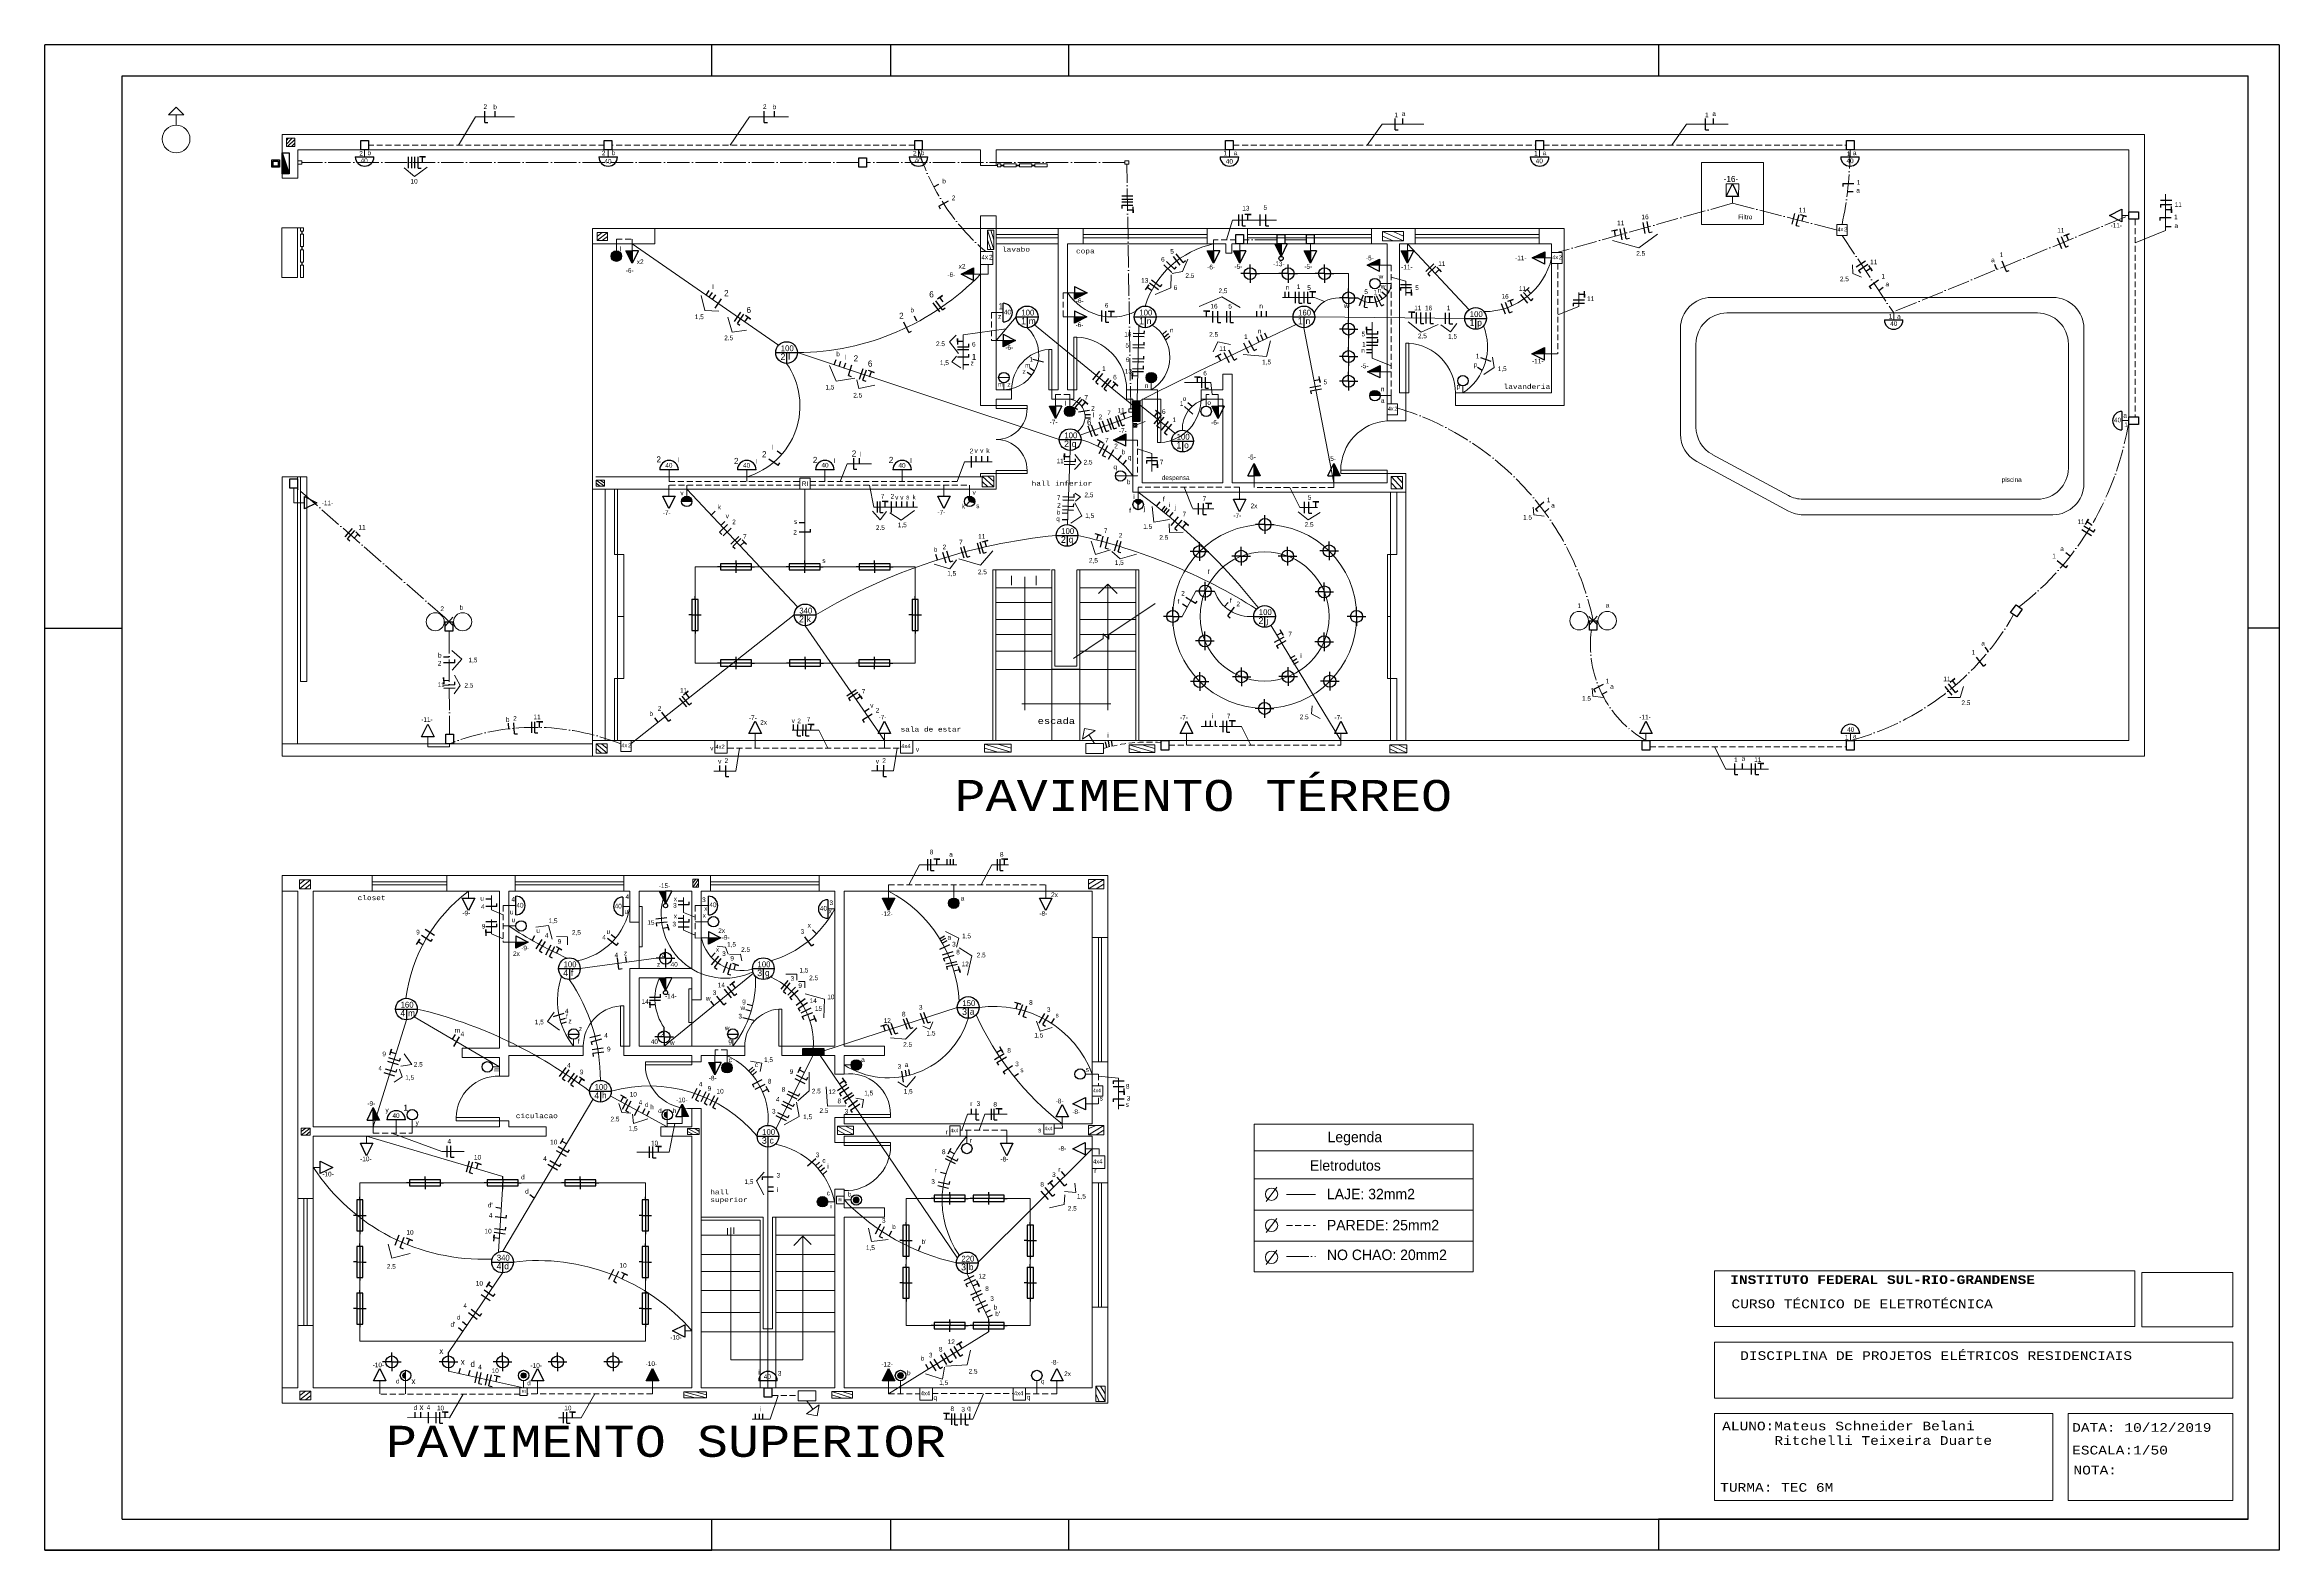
# Model space of a CAD drawing. Header units: millimetres. Extents: x -9 to 711, y 7 to 492.
import ezdxf

# ---------------------------------------------------------------- set-up
doc = ezdxf.new("R2010")
doc.units = ezdxf.units.MM
doc.header["$LTSCALE"] = 0.03
for name, pattern in [('ACAD_ISO02W100', [15, 12, -3]), ('ACAD_ISO04W100', [30, 24, -3, 0, -3]), ('HIDDEN', [9.525, 6.35, -3.175])]:
    doc.linetypes.add(name, pattern=pattern)
doc.layers.get('0').update_dxf_attribs({"lineweight": 5})
for name, color, linetype, lineweight in [('lm', 85, 'Continuous', 70), ('lpont', 7, 'ACAD_ISO02W100', 5), ('lu', 170, 'Continuous', 5), ('mp', 240, 'Continuous', 5)]:
    doc.layers.add(name, color=color, linetype=linetype, lineweight=lineweight)

# ---------------------------------------------------------------- blocks, each defined once
blk = doc.blocks.new('iluminacao')
at = {"layer": 'mp', "color": 0, "lineweight": 30, "ltscale": 10}
for p, q in [((-3.5, 0), (3.5, 0)), ((0, 0), (0, -3.5))]:
    blk.add_line(p, q, dxfattribs=at)
blk.add_circle((0, 0), 3.5, dxfattribs=at)
for tag, p, height in [('POT', (-1.87, 0.45), 1.87), ('CI', (-1.96, -2.41), 2.11), ('CO', (0.53, -2.32), 2.01)]:
    blk.add_attdef(tag, p, '', height=height, dxfattribs=at)
blk = doc.blocks.new('comando')
at = {"layer": 'mp', "color": 0, "lineweight": 30, "ltscale": 10}
blk.add_attdef('CO', (-0.49, -0.01), '', height=1.5, dxfattribs=at)
blk = doc.blocks.new('csimples')
at = {"color": 0, "ltscale": 10}
blk.add_line((0, 2.25), (0, 0), dxfattribs=at)
at = {"layer": 'mp', "color": 0, "lineweight": 30}
blk.add_circle((0, 3.93), 1.68, dxfattribs=at)
blk = doc.blocks.new('cparalelo')
at = {"layer": 'mp', "lineweight": 30}
h = blk.add_hatch(color=0, dxfattribs=at)
edge = h.paths.add_edge_path()
edge.add_arc((0, 3.93), 1.68, 0, 360)
at = {"color": 0, "ltscale": 10}
blk.add_line((0, 2.25), (0, 0), dxfattribs=at)
at = {"layer": 'mp', "color": 0, "lineweight": 30}
blk.add_circle((0, 3.93), 1.68, dxfattribs=at)
blk = doc.blocks.new('arandela')
at = {"color": 0, "ltscale": 10}
blk.add_line((0, -2.25), (0, 0), dxfattribs=at)
at = {"layer": 'mp', "color": 0, "lineweight": 30}
blk.add_line((-3, -2.25), (3, -2.25), dxfattribs=at)
blk.add_arc((0, -2.25), 3, 180, 0, dxfattribs=at)
blk = doc.blocks.new('sanca')
at = {"layer": 'mp', "color": 0, "lineweight": 30, "ltscale": 10}
for p, q in [((-1, 0.02), (-2, 0.02)), ((-1, 5.02), (-1, -4.98)), ((1, 4.98), (-1, 4.98)), ((-1, 0.02), (1, 0)), ((0, 4.98), (0, 5.98)), ((0, 4.98), (0, -4.98)), ((1, -4.98), (1, 4.98)), ((1, 0), (2, 0)), ((-1, -4.98), (1, -4.98)), ((0, -4.98), (0, -5.98))]:
    blk.add_line(p, q, dxfattribs=at)
blk = doc.blocks.new('dicroica')
at = {"layer": 'mp', "color": 0, "lineweight": 30}
for q in [(-3, 0), (0, 3), (0, -3), (3, 0)]:
    blk.add_line((0, 0), q, dxfattribs=at)
blk.add_circle((0, 0), 1.93, dxfattribs=at)
blk = doc.blocks.new('circuito')
at = {"layer": 'mp', "color": 0, "lineweight": 30, "ltscale": 10}
blk.add_attdef('CI', (-0.33, -0.02), '', height=1.96, dxfattribs=at)
blk = doc.blocks.new('cduplo')
at = {"color": 0, "ltscale": 10}
blk.add_line((0, 2.25), (0, 0), dxfattribs=at)
at = {"layer": 'mp', "color": 0, "lineweight": 30, "ltscale": 10}
blk.add_line((-1.68, 3.93), (1.68, 3.93), dxfattribs=at)
at = {"layer": 'mp', "color": 0, "lineweight": 30}
blk.add_circle((0, 3.93), 1.68, dxfattribs=at)
blk = doc.blocks.new('tmedia')
at = {"layer": 'mp', "lineweight": 30}
blk.add_hatch(color=0, dxfattribs=at).paths.add_polyline_path([(2, 2.25), (0, 2.25), (0, 6.25)])
at = {"color": 0, "ltscale": 10}
blk.add_line((0, 2.25), (0, 0), dxfattribs=at)
at = {"layer": 'mp', "color": 0, "lineweight": 30}
for p, q in [((-2, 2.25), (0, 6.25)), ((-2, 2.25), (0, 2.25)), ((0, 6.25), (2, 2.25)), ((0, 2.25), (0, 6.25)), ((2, 2.25), (0, 2.25))]:
    blk.add_line(p, q, dxfattribs=at)
blk = doc.blocks.new('tbaixa')
at = {"color": 0, "ltscale": 10}
blk.add_line((0, 2.25), (0, 0), dxfattribs=at)
at = {"layer": 'mp', "color": 0, "lineweight": 30}
for p, q in [((-2, 2.25), (0, 6.25)), ((2, 2.25), (-2, 2.25)), ((0, 6.25), (2, 2.25))]:
    blk.add_line(p, q, dxfattribs=at)
blk = doc.blocks.new('echuveiro')
at = {"layer": 'mp', "lineweight": 30}
blk.add_hatch(color=0, dxfattribs=at).paths.add_polyline_path([(2, 0), (0, 0), (0, 4)])
at = {"layer": 'mp', "color": 0, "lineweight": 30}
for p, q in [((-2, 0), (0, 4)), ((-2, 0), (0, 0)), ((0, 4), (2, 0)), ((0, 0), (0, 4)), ((2, 0), (0, 0))]:
    blk.add_line(p, q, dxfattribs=at)
blk.add_circle((0.01, 4.69), 0.683, dxfattribs=at)
blk = doc.blocks.new('talta')
at = {"layer": 'mp', "lineweight": 30}
blk.add_hatch(color=0, dxfattribs=at).paths.add_polyline_path([(2, 2.25), (-2, 2.25), (0, 6.25)])
at = {"color": 0, "ltscale": 10}
blk.add_line((0, 2.25), (0, 0), dxfattribs=at)
at = {"layer": 'mp', "color": 0, "lineweight": 30}
for p, q in [((-2, 2.25), (0, 6.25)), ((2, 2.25), (-2, 2.25)), ((0, 6.25), (2, 2.25))]:
    blk.add_line(p, q, dxfattribs=at)
blk = doc.blocks.new('fase')
at = {"layer": 'mp', "color": 0, "lineweight": 30}
blk.add_line((0, -1.8), (0, 1.8), dxfattribs=at)
blk = doc.blocks.new('neutro')
at = {"color": 0, "lineweight": 30, "ltscale": 10}
blk.add_line((0, -1.8), (1, -1.8), dxfattribs=at)
at = {"layer": 'mp', "color": 0, "lineweight": 30}
blk.add_line((0, -1.8), (0, 1.8), dxfattribs=at)
blk = doc.blocks.new('retorno')
at = {"layer": 'mp', "color": 0, "lineweight": 30}
blk.add_line((0, 0), (0, 1.8), dxfattribs=at)
blk = doc.blocks.new('protecao')
at = {"layer": 'mp', "color": 0, "lineweight": 30}
for p, q in [((1, 1.8), (-1, 1.8)), ((0, 0), (0, 1.8)), ((0, 1.8), (1, 1.8))]:
    blk.add_line(p, q, dxfattribs=at)
blk = doc.blocks.new('cdistribuicao')
at = {"layer": 'mp', "lineweight": 30}
blk.add_hatch(color=0, dxfattribs=at).paths.add_polyline_path([(-3.37, 0), (3.37, 0), (3.37, -2.24), (-3.37, -2.24)])
at = {"layer": 'mp', "color": 0, "lineweight": 30}
blk.add_lwpolyline([(-3.37, 0), (3.37, 0), (3.37, -2.24), (-3.37, -2.24)], close=True, dxfattribs=at)
blk = doc.blocks.new('cmedicao')
at = {"layer": 'mp', "lineweight": 30}
blk.add_hatch(color=0, dxfattribs=at).paths.add_polyline_path([(-3.37, -2.24), (3.37, 0), (3.37, -2.24)])
at = {"layer": 'mp', "color": 0, "lineweight": 30}
for p, q in [((-3.37, -2.24), (3.37, 0)), ((-3.37, -2.24), (3.37, 0)), ((3.37, 0), (3.37, -2.24)), ((3.37, -2.24), (-3.37, -2.24))]:
    blk.add_line(p, q, dxfattribs=at)
blk.add_lwpolyline([(-3.37, 0), (3.37, 0), (3.37, -2.24), (-3.37, -2.24)], close=True, dxfattribs=at)
blk = doc.blocks.new('ctriplo')
at = {"color": 0, "ltscale": 10}
blk.add_line((0, 2.25), (0, 0), dxfattribs=at)
at = {"layer": 'mp', "color": 0, "lineweight": 30, "ltscale": 10}
for q in [(-1.64, 4.28), (1.12, 5.18), (0.52, 2.33)]:
    blk.add_line((0, 3.93), q, dxfattribs=at)
at = {"layer": 'mp', "color": 0, "lineweight": 30}
blk.add_circle((0, 3.93), 1.68, dxfattribs=at)
blk = doc.blocks.new('cintermediario')
at = {"color": 0, "ltscale": 10}
blk.add_line((0, 2.25), (0, 0), dxfattribs=at)
at = {"layer": 'mp', "color": 0, "lineweight": 30, "ltscale": 10}
for p, q in [((0, 3.93), (-1.3, 2.86)), ((0, 5.61), (0, 3.93)), ((0, 3.93), (1.17, 2.72))]:
    blk.add_line(p, q, dxfattribs=at)
at = {"layer": 'mp', "color": 0, "lineweight": 30}
blk.add_circle((0, 3.93), 1.68, dxfattribs=at)
blk = doc.blocks.new('cinspecao')
at = {"layer": 'mp', "color": 0, "lineweight": 30}
for points in [[(-1.26, 0), (1.26, 0), (1.26, -2.38), (-1.26, -2.38)], [(-0.79, -0.37), (0.79, -0.37), (0.79, -2.01), (-0.79, -2.01)]]:
    blk.add_lwpolyline(points, close=True, dxfattribs=at)
blk = doc.blocks.new('caixapassagem')
at = {"layer": 'mp', "color": 0, "lineweight": 30}
blk.add_lwpolyline([(-1.23, 3.04), (1.23, 3.04), (1.23, 0), (-1.23, 0)], close=True, dxfattribs=at)

msp = doc.modelspace()

# ---------------------------------------------------------------- hatches: boundary and pattern name
at = {"layer": 'mp', "ltscale": 10}
h = msp.add_hatch(dxfattribs=at)
h.set_pattern_fill('ANSI34', color=3)
h.set_pattern_definition([(45, (0.58, 0.745), (-13.4704, 13.4704), []), (45, (5.07, 0.745), (-13.4704, 13.4704), []), (45, (9.56, 0.745), (-13.4704, 13.4704), []), (45, (14.05, 0.745), (-13.4704, 13.4704), [])])
h.paths.add_polyline_path([(68.85, 462.35), (68.85, 459.64), (71.61, 459.64), (71.61, 462.35)], flags=17)
h.paths.add_polyline_path([(68.85, 462.35), (71.61, 462.35), (71.61, 459.64), (68.85, 459.64)])
h = msp.add_hatch(dxfattribs=at)
h.set_pattern_fill('ANSI31', color=3, scale=0.27)
h.paths.add_polyline_path([(68.85, 462.35), (68.85, 459.64), (71.61, 459.64), (71.61, 462.35)])
at = {"layer": 'mp', "linetype": 'ACAD_ISO04W100', "ltscale": 10}
h = msp.add_hatch(color=3, dxfattribs=at)
h.dxf.hatch_style = 1
h.paths.add_polyline_path([(421.28, 379.43, 1), (417.92, 379.43)])
at = {"layer": 'mp', "ltscale": 10}
h = msp.add_hatch(color=3, dxfattribs=at)
h.dxf.hatch_style = 1
h.paths.add_polyline_path([(196.16, 345.39), (199.52, 345.39, 1)])
h = msp.add_hatch(dxfattribs=at)
h.set_pattern_fill('ANGLE', color=3)
h.set_pattern_definition([(0, (0, 0), (0, 6.985), [5.08, -1.905]), (90, (0, 0), (-6.985, 4e-16), [5.08, -1.905])])
h.paths.add_polyline_path([(288.46, 346.98), (288.98, 345.39), (290.62, 345.04, 0.052225), (290.65, 345.39, 0.509755)])
h = msp.add_hatch(color=3, dxfattribs=at)
h.dxf.hatch_style = 1
h.paths.add_polyline_path([(288.46, 346.98), (288.98, 345.39), (290.62, 345.04, 0.052225), (290.65, 345.39, 0.509755)])
h = msp.add_hatch(color=3, dxfattribs=at)
h.dxf.hatch_style = 1
h.paths.add_polyline_path([(343.68, 344.69), (344.6, 345.45, 0.186368), (343.55, 346.05, -0.002346)])
h.paths.add_polyline_path([(343.31, 344.39), (343.68, 344.69, 0.002346), (343.55, 346.05, 0.233061), (342.14, 345.59)])
h = msp.add_hatch(color=3, dxfattribs=at)
h.dxf.hatch_style = 1
h.paths.add_polyline_path([(191.57, 148.74, 1), (191.57, 146.82)])
h = msp.add_hatch(color=3, dxfattribs=at)
h.dxf.hatch_style = 1
h.paths.add_polyline_path([(253.42, 120.35, 1), (251.49, 120.35, 1)])
h = msp.add_hatch(color=3, dxfattribs=at)
h.dxf.hatch_style = 1
h.paths.add_polyline_path([(107.25, 64.74, 1), (107.25, 62.82)])
h = msp.add_hatch(color=3, dxfattribs=at)
h.dxf.hatch_style = 1
h.paths.add_polyline_path([(144.43, 63.78, 1), (146.15, 63.78, 1)])
h = msp.add_hatch(color=3, dxfattribs=at)
h.dxf.hatch_style = 1
h.paths.add_polyline_path([(267.7, 63.78, 1), (265.77, 63.78, 1)])

# ---------------------------------------------------------------- linework, layer by layer
at = {"color": 0}
for p, q in [((333.89, 302.49), (348.8, 312.53)), ((331.98, 301.2), (331.98, 302.76)), ((331.98, 302.76), (333.89, 300.95)), ((333.89, 302.51), (333.89, 300.95)), ((322.47, 294.8), (331.98, 301.2))]:
    msp.add_line(p, q, dxfattribs=at)
at = {"layer": 'lm', "color": 0, "linetype": 'Continuous', "lineweight": 30}
for p, q in [((15.98, 17.49), (15.98, 482.49)), ((15.98, 482.49), (700.98, 482.49)), ((700.98, 17.49), (700.98, 482.49)), ((15.98, 17.49), (700.98, 17.49))]:
    msp.add_line(p, q, dxfattribs=at)
at = {"layer": 'lpont', "color": 0}
for p, q in [((187.53, 433.31), (292.53, 433.31)), ((167.53, 353.31), (167.53, 428.31)), ((324.5, 323.31), (323.5, 323.31)), ((323.5, 323.31), (323.5, 298.69)), ((324.5, 323.31), (324.5, 298.69)), ((324.5, 323.31), (342.5, 323.31)), ((342.52, 301.16), (342.52, 323.31)), ((342.52, 323.31), (343.52, 323.31)), ((343.52, 323.31), (343.52, 301.16))]:
    msp.add_line(p, q, dxfattribs=at)
at = {"layer": 'lu', "color": 0, "linetype": 'Continuous'}
for p, q in [((172.27, 432), (168.96, 429.44)), ((170.62, 432), (168.96, 430.72)), ((294.81, 432.79), (296.84, 426.52)), ((295.83, 432.79), (296.84, 429.66)), ((422.06, 432.36), (428.83, 429.31)), ((425.44, 432.36), (428.83, 430.84)), ((172.27, 430.72), (170.62, 429.44)), ((294.81, 429.66), (295.83, 426.52)), ((422.06, 430.84), (425.44, 429.31)), ((293.01, 353.45), (296.76, 350.1)), ((294.88, 353.45), (296.76, 351.77)), ((424.78, 353.34), (428.42, 349.46)), ((426.6, 353.34), (428.42, 351.4)), ((168.63, 352.21), (171.36, 350.23)), ((168.63, 351.22), (170, 350.23)), ((170, 352.21), (171.36, 351.22)), ((293.01, 351.77), (294.88, 350.1)), ((424.78, 351.4), (426.6, 349.46)), ((168.63, 267.23), (172.18, 264.26)), ((170.41, 267.23), (172.18, 265.74)), ((293.75, 267.15), (302.34, 264.59)), ((298.04, 267.15), (302.34, 265.87)), ((340.41, 266.98), (348.64, 264.51)), ((344.53, 266.98), (348.64, 265.74)), ((424.37, 266.98), (429.82, 264.34)), ((427.09, 266.98), (429.82, 265.66)), ((168.63, 265.74), (170.41, 264.26)), ((293.75, 265.87), (298.04, 264.59)), ((340.41, 265.74), (344.53, 264.51)), ((424.37, 265.66), (427.09, 264.34)), ((76.61, 223.49), (73.06, 220.6)), ((74.83, 223.49), (73.06, 222.05)), ((201.69, 223.65), (199.8, 221.1)), ((200.75, 223.65), (199.8, 222.38)), ((332.25, 223.56), (327.25, 223.56)), ((327.25, 223.56), (327.25, 220.56)), ((327.25, 220.56), (332.25, 223.56)), ((327.25, 222.06), (329.75, 223.56)), ((332.25, 223.56), (332.25, 220.56)), ((76.61, 222.05), (74.83, 220.6)), ((201.69, 222.38), (200.75, 221.1)), ((327.25, 220.56), (332.25, 220.56)), ((329.75, 220.56), (332.25, 222.06)), ((246.47, 144.12), (251.58, 141.47)), ((249.02, 144.12), (251.58, 142.8)), ((332.25, 144.37), (327.25, 144.37)), ((327.25, 144.37), (327.25, 142.37)), ((327.25, 143.37), (329.75, 144.37)), ((327.25, 141.37), (332.25, 144.37)), ((332.25, 141.37), (332.25, 144.37)), ((76.53, 143.5), (73.63, 141.19)), ((75.08, 143.5), (73.63, 142.34)), ((76.53, 142.34), (75.08, 141.19)), ((198.1, 143.33), (201.81, 141.38)), ((198.1, 142.36), (199.95, 141.38)), ((200.48, 143.33), (201.81, 142.36)), ((246.47, 142.8), (249.02, 141.47)), ((327.25, 142.37), (327.25, 141.37)), ((327.25, 141.37), (332.25, 141.37)), ((329.75, 141.37), (332.25, 142.87)), ((73.22, 55.98), (76.77, 58.78)), ((73.22, 57.38), (75, 58.78)), ((196.91, 58.53), (204.26, 56.64)), ((200.58, 58.53), (204.26, 57.58)), ((251.31, 56.47), (244.62, 58.62)), ((247.96, 58.62), (251.31, 57.54)), ((329.7, 60.39), (329.7, 55.39)), ((332.7, 60.39), (329.7, 60.39)), ((329.7, 60.39), (332.7, 55.39)), ((329.7, 57.89), (330.7, 55.39)), ((331.2, 60.39), (332.7, 57.89)), ((332.7, 55.39), (332.7, 60.39)), ((75, 55.98), (76.77, 57.38)), ((196.91, 57.58), (200.58, 56.64)), ((244.62, 57.54), (247.96, 56.47)), ((329.7, 55.39), (331.7, 55.39)), ((331.7, 55.39), (332.7, 55.39))]:
    msp.add_line(p, q, dxfattribs=at)
for points in [[(168.96, 432), (172.27, 432), (172.27, 429.44), (168.96, 429.44)], [(294.81, 432.79), (296.84, 432.79), (296.84, 426.52), (294.81, 426.52)], [(422.06, 432.36), (428.83, 432.36), (428.83, 429.31), (422.06, 429.31)], [(293.01, 353.45), (296.76, 353.45), (296.76, 350.1), (293.01, 350.1)], [(424.78, 353.34), (428.42, 353.34), (428.42, 349.46), (424.78, 349.46)], [(168.63, 352.21), (171.36, 352.21), (171.36, 350.23), (168.63, 350.23)], [(168.63, 267.23), (172.18, 267.23), (172.18, 264.26), (168.63, 264.26)], [(293.75, 267.15), (302.34, 267.15), (302.34, 264.59), (293.75, 264.59)], [(340.41, 266.98), (348.64, 266.98), (348.64, 264.51), (340.41, 264.51)], [(424.37, 266.98), (429.82, 266.98), (429.82, 264.34), (424.37, 264.34)], [(73.06, 223.49), (76.61, 223.49), (76.61, 220.6), (73.06, 220.6)], [(199.8, 223.65), (201.69, 223.65), (201.69, 221.1), (199.8, 221.1)], [(246.47, 144.12), (251.58, 144.12), (251.58, 141.47), (246.47, 141.47)], [(76.53, 143.5), (73.63, 143.5), (73.63, 141.19), (76.53, 141.19)], [(198.1, 143.33), (201.81, 143.33), (201.81, 141.38), (198.1, 141.38)], [(73.22, 58.78), (76.77, 58.78), (76.77, 55.98), (73.22, 55.98)], [(196.91, 58.53), (204.26, 58.53), (204.26, 56.64), (196.91, 56.64)], [(244.62, 58.62), (251.31, 58.62), (251.31, 56.47), (244.62, 56.47)]]:
    msp.add_lwpolyline(points, close=True, dxfattribs=at)
at = {"layer": 'mp', "color": 0, "lineweight": 30}
for p, q in [((0.98, 492.49), (-9.02, 492.49)), ((-9.02, 304.49), (-9.02, 492.49)), ((710.98, 492.49), (0.98, 492.49)), ((205.98, 482.49), (205.98, 492.49)), ((263.48, 492.49), (263.48, 482.49)), ((320.98, 482.49), (320.98, 492.49)), ((510.98, 492.49), (510.98, 482.49)), ((-9.02, 7.49), (-9.02, 304.49)), ((-9.02, 304.49), (15.98, 304.49)), ((710.98, 304.49), (700.98, 304.49)), ((15.98, 17.49), (230.98, 17.49)), ((205.98, 7.49), (205.98, 17.49)), ((205.98, 17.49), (320.98, 17.49)), ((263.48, 17.49), (263.48, 7.49)), ((320.98, 7.49), (320.98, 17.49)), ((700.98, 17.49), (510.98, 17.49)), ((510.98, 17.49), (510.98, 7.49)), ((710.98, 7.49), (-9.02, 7.49)), ((-9.02, 7.49), (205.98, 7.49)), ((510.98, 7.49), (320.98, 7.49)), ((510.98, 7.49), (320.98, 7.49))]:
    msp.add_line(p, q, dxfattribs=at)
at = {"layer": 'mp', "color": 0, "linetype": 'Continuous', "lineweight": 30}
msp.add_line((710.98, 492.49), (710.98, 7.49), dxfattribs=at)
at = {"layer": 'mp', "color": 3, "ltscale": 10}
for p, q in [((33.33, 472.36), (30.83, 469.86)), ((30.83, 469.86), (35.83, 469.86)), ((33.33, 472.36), (35.83, 469.86)), ((33.33, 466.57), (33.33, 469.86)), ((124.31, 460.13), (129.79, 469.26)), ((129.79, 469.26), (142.38, 469.26)), ((211.86, 460.11), (218.07, 469.26)), ((218.07, 469.26), (230.65, 469.26)), ((417.14, 460.11), (421.9, 466.9)), ((421.9, 466.9), (435.34, 466.9)), ((515.22, 460.11), (519.98, 466.9)), ((519.98, 466.9), (533.42, 466.9)), ((313.85, 454.54), (313.85, 454.54)), ((532.76, 443.64), (532.81, 447.64)), ((536.81, 447.64), (532.81, 447.64)), ((536.76, 443.64), (536.81, 447.64)), ((674.34, 432.68), (674.34, 444.33)), ((371.79, 429.68), (373.68, 435.95)), ((373.68, 435.95), (387.88, 435.95)), ((664.53, 428.71), (674.34, 432.68)), ((227.45, 395.69), (180.27, 428.31)), ((367.57, 429.68), (367.57, 428.31)), ((449.95, 407.13), (430.03, 428.31)), ((292.53, 418.57), (294.99, 418.57)), ((294.99, 421.73), (294.99, 418.57)), ((423.36, 421.44), (424.86, 421.44)), ((320.59, 412.55), (319.09, 412.55)), ((400.16, 411.03), (389.83, 411.03)), ((403.33, 409.74), (400.16, 411.03)), ((423.53, 415.54), (424.86, 415.54)), ((424.86, 417.58), (429.59, 416.31)), ((429.59, 416.31), (429.59, 411.74)), ((485.31, 408.1), (485.31, 412.71)), ((304.03, 404.81), (297.53, 397.21)), ((319.09, 404.81), (320.53, 404.81)), ((393.21, 404.81), (349.05, 404.81)), ((400.21, 404.81), (448.53, 404.31)), ((478.53, 405.49), (485.31, 408.1)), ((300.78, 401.01), (286.91, 399.05)), ((286.91, 387.82), (286.91, 399.05)), ((309.91, 402.25), (341.9, 376.09)), ((343.53, 401.96), (343.02, 377.81)), ((396.71, 401.31), (406.37, 351.38)), ((418.71, 391.54), (418.71, 403.13)), ((233.53, 393.31), (317.89, 365.26)), ((424.86, 389.01), (418.71, 391.54)), ((476.43, 392.91), (478.43, 392.91)), ((298.35, 385.24), (301.7, 385.24)), ((366.67, 383.62), (358.19, 383.62)), ((367.12, 379.81), (366.67, 383.62)), ((423.48, 387.13), (424.86, 387.13)), ((316.72, 378.31), (316.72, 379.81)), ((321.24, 379.81), (321.24, 378.31)), ((343.82, 376.51), (355.12, 367.31)), ((365.21, 378.31), (365.21, 379.81)), ((369.04, 378.31), (369.04, 379.81)), ((424.86, 379.43), (423.53, 379.43)), ((341.9, 372.99), (324.57, 366.72)), ((321.39, 361.76), (320.51, 337.91)), ((341.58, 365.11), (343.08, 365.11)), ((343.08, 362.33), (347.75, 360.82)), ((347.75, 360.82), (347.75, 355.03)), ((192.16, 353.31), (192.16, 351.81)), ((217.19, 353.31), (217.19, 351.81)), ((217.35, 353.46), (217.35, 353.46)), ((242.36, 353.31), (242.36, 351.81)), ((247.32, 351.81), (249.59, 357.5)), ((249.59, 357.5), (257.38, 357.5)), ((267.27, 353.31), (267.27, 351.81)), ((284.95, 351.81), (287.4, 358.1)), ((287.4, 358.1), (296.26, 358.1)), ((339.33, 353.57), (335.98, 353.57)), ((341.58, 353.57), (343.08, 353.57)), ((71.28, 344.95), (71.28, 349.61)), ((175.53, 349.31), (175.53, 349.31)), ((197.84, 349.31), (197.84, 350.56)), ((197.84, 349.31), (233.59, 311.36)), ((205.53, 349.31), (205.53, 349.31)), ((235.92, 349.31), (235.85, 326.31)), ((256.79, 350.56), (258.16, 343.54)), ((280.71, 349.31), (280.71, 350.56)), ((296.46, 349.31), (296.46, 349.31)), ((343.31, 348.31), (343.31, 349.9)), ((376, 348.31), (376, 349.91)), ((380.63, 351.38), (380.63, 349.88)), ((392.17, 349.88), (395.42, 343.43)), ((406.37, 351.38), (406.37, 349.88)), ((72.4, 344.95), (71.28, 344.95)), ((258.16, 343.54), (272.22, 343.54)), ((360.91, 342.94), (367.73, 342.94)), ((395.42, 343.43), (401.11, 343.43)), ((119.73, 306.6), (122.74, 306.6)), ((119.89, 307.94), (122.58, 305.25)), ((120.01, 305.17), (122.45, 308.03)), ((232.49, 308.81), (179.95, 267.41)), ((235.99, 305.31), (261.55, 268.31)), ((384.05, 308.31), (384.05, 308.31)), ((384.05, 308.31), (384.05, 308.31)), ((384.05, 308.31), (384.05, 308.31)), ((384.05, 308.31), (384.05, 308.31)), ((384.05, 308.31), (384.05, 308.31)), ((384.05, 308.31), (384.05, 308.31)), ((386.1, 305.48), (408.63, 268.31)), ((488.37, 306.94), (491.45, 306.94)), ((488.53, 308.32), (491.28, 305.57)), ((488.66, 305.48), (491.16, 308.41)), ((114.42, 267.31), (114.42, 266.31)), ((121.43, 267.31), (121.43, 266.31)), ((206.91, 268.31), (210.91, 268.31)), ((206.91, 264.31), (206.91, 268.31)), ((210.91, 268.31), (210.91, 264.31)), ((219.89, 268.31), (219.89, 265.88)), ((240.4, 271.67), (231.85, 271.66)), ((243.34, 265.9), (240.4, 271.67)), ((261.55, 268.31), (261.55, 265.92)), ((266.7, 268.31), (270.7, 268.31)), ((266.7, 264.31), (266.7, 268.31)), ((270.7, 268.31), (270.7, 264.31)), ((326, 272.2), (325.35, 268.73)), ((325.35, 268.73), (329.48, 271.55)), ((326, 272.2), (329.48, 271.55)), ((329.27, 267.43), (327.41, 270.14)), ((358.88, 268.31), (358.88, 266.81)), ((408.63, 268.31), (408.63, 266.81)), ((424.58, 268.31), (424.58, 268.31)), ((114.42, 266.31), (121.43, 266.31)), ((210.91, 264.31), (206.91, 264.31)), ((207.41, 264.31), (210.91, 264.31)), ((214.84, 265.88), (213.62, 258.51)), ((265.67, 265.92), (264.44, 258.56)), ((270.7, 264.31), (266.7, 264.31)), ((528.95, 266.31), (532.68, 259.16)), ((213.62, 258.51), (206.53, 258.51)), ((264.44, 258.56), (257.35, 258.56)), ((532.68, 259.16), (546.36, 259.16)), ((269.38, 221.89), (272.82, 228.32)), ((272.82, 228.32), (284.92, 228.32)), ((292.7, 221.88), (296.14, 228.31)), ((296.14, 228.31), (301.5, 228.31)), ((134.91, 213.79), (134.91, 218.45)), ((196.84, 212.97), (196.84, 217.79)), ((248.53, 219.85), (248.53, 219.85)), ((262.9, 219.86), (262.9, 221.89)), ((268.53, 219.85), (268.53, 219.85)), ((283.87, 219.86), (283.87, 221.88)), ((313.52, 219.86), (313.52, 221.86)), ((313.53, 219.85), (313.53, 219.85)), ((138.66, 212.22), (134.91, 213.79)), ((134.91, 206.03), (134.91, 210.68)), ((138.66, 215.2), (140.49, 215.2)), ((200.59, 211.4), (196.84, 212.97)), ((196.84, 207.25), (196.84, 212.07)), ((200.59, 215.18), (202.53, 215.18)), ((202.53, 209.94), (200.62, 209.94)), ((138.66, 204.45), (134.91, 206.03)), ((138.66, 203.41), (140.53, 203.41)), ((140.49, 208.61), (138.69, 208.61)), ((200.59, 205.67), (196.84, 207.25)), ((202.59, 204.78), (200.59, 204.69)), ((163.53, 194.85), (188.03, 198.19)), ((219.36, 193.36), (190.58, 169.85)), ((285.03, 182.35), (242.01, 168.35)), ((96.85, 143.88), (107.53, 178.35)), ((109.98, 179.36), (137.53, 163.25)), ((206.99, 168.75), (206.99, 166.84)), ((210.83, 166.75), (210.83, 168.75)), ((238.65, 167.23), (226.51, 143.22)), ((240.65, 167.23), (285.1, 101.64)), ((337.02, 159.61), (330.53, 160.23)), ((337.02, 159.61), (337.02, 149.63)), ((167.64, 152.73), (138.59, 103.88)), ((173.2, 153.87), (191.57, 143.85)), ((328.53, 157.11), (331.88, 157.11)), ((328.53, 153.76), (328.53, 157.11)), ((331.88, 153.76), (328.53, 153.76)), ((331.88, 157.11), (331.88, 153.76)), ((191.57, 146.1), (191.57, 149.46)), ((191.57, 144.98), (191.57, 144.98)), ((191.57, 144.98), (196.38, 144.98)), ((193.98, 144.98), (192.16, 135.73)), ((282.62, 144.21), (285.97, 144.21)), ((282.62, 140.85), (282.62, 144.21)), ((285.97, 144.21), (285.97, 140.85)), ((286.54, 142.85), (288.36, 147.94)), ((288.36, 147.94), (291.98, 147.94)), ((292.05, 142.85), (293.86, 147.94)), ((293.86, 147.94), (301.12, 147.94)), ((312.94, 144.85), (316.29, 144.85)), ((312.94, 141.5), (312.94, 144.85)), ((316.29, 144.85), (316.29, 141.5)), ((318.85, 144.85), (318.93, 143.43)), ((77.53, 140.85), (77.53, 140.85)), ((94.7, 140.85), (138.55, 127.85)), ((96.85, 143.88), (96.85, 141.88)), ((102.85, 141.87), (118.94, 135.96)), ((104.24, 143.8), (104.24, 141.88)), ((109.43, 143.83), (109.43, 141.87)), ((224.03, 137.35), (224.03, 59.85)), ((285.97, 140.85), (282.62, 140.85)), ((288.1, 140.85), (288.1, 142.85)), ((291.59, 100.17), (328.5, 136.86)), ((316.29, 141.5), (312.94, 141.5)), ((318.93, 143.43), (316.29, 143.43)), ((328.5, 136.86), (330.77, 136.86)), ((118.94, 135.96), (126.16, 135.96)), ((192.16, 135.73), (181.78, 135.73)), ((328.53, 134.52), (332.53, 134.52)), ((328.53, 130.52), (328.53, 134.52)), ((332.53, 130.52), (328.53, 130.52)), ((332.53, 134.52), (332.53, 130.52)), ((380.64, 136.14), (451.25, 136.14)), ((138.53, 123.85), (137.19, 103.74)), ((380.64, 127.1), (451.25, 127.1)), ((384.56, 119.89), (388, 124.47)), ((380.64, 117.1), (451.25, 117.1)), ((391.08, 122.1), (400.4, 122.1)), ((384.56, 109.83), (388, 114.42)), ((380.64, 107.1), (451.25, 107.1)), ((384.56, 99.55), (388, 104.13)), ((138.53, 96.85), (121.07, 71.17)), ((288.22, 96.56), (295.15, 81.85)), ((295.13, 77.85), (262.91, 57.87)), ((107.25, 62.1), (107.25, 65.46)), ((121.07, 65.17), (145.29, 59.85)), ((98.92, 59.85), (98.92, 57.85)), ((107.25, 59.85), (107.25, 57.85)), ((125.84, 57.79), (121.46, 50.21)), ((149.81, 59.85), (149.81, 57.85)), ((168.22, 57.85), (163.83, 50.21)), ((186.81, 59.85), (186.81, 57.85)), ((262.91, 59.87), (262.91, 57.87)), ((266.74, 59.85), (266.74, 57.85)), ((272.99, 59.85), (276.99, 59.85)), ((272.99, 55.85), (272.99, 59.85)), ((276.99, 55.86), (276.99, 59.86)), ((276.99, 59.85), (276.99, 55.85)), ((290.04, 49.73), (293.42, 57.86)), ((303.02, 59.85), (307.02, 59.85)), ((303.02, 55.85), (303.02, 59.85)), ((307.02, 59.85), (307.02, 55.85)), ((310.65, 59.85), (310.65, 57.85)), ((317.13, 59.85), (317.13, 57.85)), ((227.31, 57.39), (224.71, 49.68)), ((240.52, 54.31), (236.4, 51.48)), ((239.87, 50.83), (236.4, 51.48)), ((236.6, 55.61), (238.46, 52.9)), ((239.87, 50.83), (240.52, 54.31)), ((276.99, 55.85), (272.99, 55.85)), ((274.99, 55.85), (276.99, 55.85)), ((307.02, 55.85), (303.02, 55.85)), ((121.46, 50.21), (107.87, 50.23)), ((163.83, 50.21), (156.48, 50.21)), ((224.71, 49.68), (218.88, 49.68)), ((290.04, 49.73), (280.91, 49.73))]:
    msp.add_line(p, q, dxfattribs=at)
at = {"layer": 'mp', "color": 0}
for p, q in [((67.53, 463.61), (628.03, 463.61)), ((67.53, 458.61), (67.53, 463.61)), ((67.53, 463.61), (667.53, 463.61)), ((667.53, 463.61), (667.53, 323.19)), ((67.53, 458.61), (67.53, 456.61)), ((67.53, 456.61), (67.53, 449.45)), ((72.53, 456.61), (72.53, 458.61)), ((292.53, 458.61), (72.53, 458.61)), ((72.53, 449.45), (72.53, 456.61)), ((292.53, 458.61), (292.53, 453.61)), ((292.53, 453.61), (297.53, 453.61)), ((297.53, 453.61), (297.53, 458.61)), ((297.53, 458.61), (662.53, 458.61)), ((297.53, 453.61), (298.03, 453.61)), ((298.03, 453.11), (298.03, 454.11)), ((299.03, 454.11), (298.03, 454.11)), ((299.03, 453.11), (299.03, 454.11)), ((300.03, 453.7), (299.03, 453.7)), ((300.03, 453.61), (299.03, 453.61)), ((300.03, 453.11), (300.03, 454.11)), ((300.03, 454.11), (304.03, 454.11)), ((304.03, 454.11), (304.03, 453.11)), ((304.03, 454.11), (304.03, 453.11)), ((304.03, 454.11), (304.03, 453.61)), ((305.03, 453.7), (304.03, 453.7)), ((305.03, 453.61), (304.03, 453.61)), ((305.03, 453.11), (305.03, 454.11)), ((305.03, 454.11), (309.03, 454.11)), ((309.03, 454.11), (309.03, 453.11)), ((310.03, 453.7), (309.03, 453.7)), ((310.03, 453.61), (309.03, 453.61)), ((310.03, 453.11), (310.03, 454.11)), ((310.03, 454.11), (314.03, 454.11)), ((314.03, 454.11), (314.03, 453.11)), ((524.76, 454.54), (544.76, 454.54)), ((524.76, 434.54), (524.76, 454.54)), ((544.76, 454.54), (544.76, 434.54)), ((628.25, 458.61), (627.53, 458.61)), ((627.53, 458.61), (627.53, 458.61)), ((662.53, 323.19), (662.53, 458.61)), ((67.53, 449.45), (72.53, 449.45)), ((299.03, 453.11), (298.03, 453.11)), ((300.03, 453.51), (299.03, 453.51)), ((301.03, 453.11), (300.03, 453.11)), ((304.03, 453.11), (301.03, 453.11)), ((305.03, 453.51), (304.03, 453.51)), ((306.03, 453.11), (305.03, 453.11)), ((309.03, 453.11), (306.03, 453.11)), ((310.03, 453.51), (309.03, 453.51)), ((311.03, 453.11), (310.03, 453.11)), ((314.03, 453.11), (311.03, 453.11)), ((72.4, 433.45), (67.4, 433.45)), ((67.4, 419.45), (67.4, 433.45)), ((72.4, 419.45), (72.4, 433.45)), ((72.4, 433.45), (73.4, 433.45)), ((73.4, 432.45), (73.4, 433.45)), ((73.4, 433.45), (74.4, 433.45)), ((73.4, 432.45), (74.4, 432.45)), ((73.79, 431.45), (73.79, 432.45)), ((73.9, 431.45), (73.9, 432.45)), ((73.98, 431.45), (73.98, 432.45)), ((74.4, 432.45), (74.4, 433.45)), ((167.53, 428.31), (167.53, 433.31)), ((167.53, 433.31), (187.53, 433.31)), ((187.53, 433.31), (187.53, 428.31)), ((297.53, 437.31), (292.53, 437.31)), ((292.53, 437.31), (292.53, 433.31)), ((292.53, 433.31), (292.53, 376.31)), ((297.53, 433.31), (292.53, 433.31)), ((297.53, 437.31), (297.53, 433.31)), ((297.53, 433.31), (317.53, 433.31)), ((297.53, 433.31), (297.53, 431.31)), ((297.53, 433.31), (297.53, 430.31)), ((297.53, 433.31), (297.53, 431.31)), ((317.53, 433.31), (317.53, 428.31)), ((317.53, 433.31), (325.53, 433.31)), ((325.53, 433.31), (365.53, 433.31)), ((325.53, 433.31), (325.53, 428.31)), ((365.53, 433.31), (365.53, 428.31)), ((365.53, 433.31), (378.53, 433.31)), ((378.53, 433.31), (418.53, 433.31)), ((378.53, 433.31), (378.53, 428.31)), ((418.53, 433.31), (418.53, 428.31)), ((432.53, 433.31), (418.53, 433.31)), ((432.53, 433.31), (472.53, 433.31)), ((432.53, 433.31), (432.53, 428.31)), ((472.53, 433.31), (472.53, 428.31)), ((472.53, 433.31), (480.53, 433.31)), ((480.53, 433.31), (480.53, 376.31)), ((544.76, 434.54), (524.76, 434.54)), ((73.4, 430.45), (73.4, 431.45)), ((73.4, 431.45), (74.4, 431.45)), ((73.4, 427.45), (73.4, 430.45)), ((74.4, 427.45), (73.4, 427.45)), ((74.4, 427.45), (73.4, 427.45)), ((73.4, 426.45), (74.4, 426.45)), ((73.4, 425.45), (73.4, 426.45)), ((73.4, 422.45), (73.4, 425.45)), ((73.79, 426.45), (73.79, 427.45)), ((73.9, 426.45), (73.9, 427.45)), ((74.4, 427.45), (73.9, 427.45)), ((73.98, 426.45), (73.98, 427.45)), ((74.4, 431.45), (74.4, 427.45)), ((74.4, 426.45), (74.4, 422.45)), ((187.53, 428.31), (167.53, 428.31)), ((297.53, 431.31), (317.53, 431.31)), ((297.53, 428.31), (297.53, 430.31)), ((297.53, 428.31), (297.53, 430.31)), ((297.53, 430.31), (317.53, 430.31)), ((297.53, 428.31), (297.53, 429.31)), ((317.53, 428.31), (297.53, 428.31)), ((297.53, 428.31), (297.53, 381.31)), ((317.53, 428.31), (317.53, 381.31)), ((320.53, 381.31), (320.53, 428.31)), ((320.53, 428.31), (325.53, 428.31)), ((371.53, 428.31), (321.53, 428.31)), ((325.53, 431.31), (365.53, 431.31)), ((325.53, 430.31), (365.53, 430.31)), ((365.53, 428.31), (325.53, 428.31)), ((371.53, 425.31), (371.53, 428.31)), ((373.53, 425.31), (371.53, 425.31)), ((378.53, 428.31), (373.53, 428.31)), ((373.53, 428.31), (373.53, 425.31)), ((378.53, 431.31), (418.53, 431.31)), ((378.53, 430.31), (418.53, 430.31)), ((378.53, 428.31), (418.53, 428.31)), ((418.53, 428.31), (423.53, 428.31)), ((423.53, 428.31), (423.53, 371.31)), ((427.53, 380.31), (427.53, 428.31)), ((427.53, 428.31), (432.53, 428.31)), ((432.53, 431.31), (472.53, 431.31)), ((432.53, 430.31), (472.53, 430.31)), ((472.53, 428.31), (432.53, 428.31)), ((472.53, 428.31), (476.53, 428.31)), ((476.53, 428.31), (476.53, 380.31)), ((67.4, 419.45), (67.4, 417.45)), ((72.4, 417.45), (72.4, 419.45)), ((74.4, 422.45), (73.4, 422.45)), ((73.4, 421.45), (74.4, 421.45)), ((73.4, 420.45), (73.4, 421.45)), ((73.4, 417.45), (73.4, 420.45)), ((73.79, 421.45), (73.79, 422.45)), ((73.9, 421.45), (73.9, 422.45)), ((73.98, 421.45), (73.98, 422.45)), ((74.4, 421.45), (74.4, 417.45)), ((67.4, 417.45), (72.4, 417.45)), ((74.4, 417.45), (73.4, 417.45)), ((528.02, 411.07), (638.02, 411.07)), ((533.02, 406.07), (633.02, 406.07)), ((322.53, 381.31), (322.53, 398.31)), ((322.53, 398.31), (323.53, 398.31)), ((323.53, 398.31), (323.53, 381.31)), ((429.53, 380.31), (429.53, 396.31)), ((429.53, 396.31), (430.53, 396.31)), ((430.53, 396.31), (430.53, 380.31)), ((518.02, 401.07), (518.02, 367.03)), ((523.02, 369.33), (523.02, 396.07)), ((643.02, 396.07), (643.02, 356.07)), ((648.02, 401.07), (648.02, 351.07)), ((315.53, 394.31), (314.53, 394.31)), ((314.53, 394.31), (314.53, 381.31)), ((315.53, 381.31), (315.53, 394.31)), ((370.58, 381.31), (370.58, 386.31)), ((370.58, 386.31), (373.58, 386.31)), ((373.58, 386.31), (373.58, 351.38)), ((292.53, 376.31), (297.53, 376.31)), ((302.53, 381.31), (297.53, 381.31)), ((297.53, 376.31), (297.53, 378.31)), ((297.53, 378.31), (302.53, 378.31)), ((302.53, 378.31), (302.53, 381.31)), ((314.53, 381.31), (315.53, 381.31)), ((317.53, 381.31), (315.53, 381.31)), ((315.53, 381.31), (315.53, 378.31)), ((315.53, 378.31), (322.53, 378.31)), ((322.53, 381.31), (320.53, 381.31)), ((322.53, 378.31), (322.53, 381.31)), ((323.53, 381.31), (322.53, 381.31)), ((339.58, 378.31), (339.58, 381.31)), ((339.58, 381.31), (349.58, 381.31)), ((341.58, 378.31), (339.58, 378.31)), ((341.58, 348.31), (341.58, 378.31)), ((349.58, 378.31), (344.58, 378.31)), ((344.58, 351.31), (344.58, 378.31)), ((349.58, 381.31), (349.58, 378.31)), ((349.58, 378.31), (349.58, 364.31)), ((350.58, 378.31), (349.58, 378.31)), ((350.58, 364.31), (350.58, 378.31)), ((363.58, 378.31), (363.58, 381.31)), ((363.58, 381.31), (370.58, 381.31)), ((363.58, 378.31), (370.58, 378.31)), ((370.58, 378.31), (370.58, 351.31)), ((429.53, 380.31), (427.53, 380.31)), ((429.53, 371.31), (429.53, 380.31)), ((430.53, 380.31), (429.53, 380.31)), ((445.53, 380.31), (445.53, 376.31)), ((480.53, 376.31), (445.53, 376.31)), ((476.53, 380.31), (476.53, 380.31)), ((476.53, 380.31), (476.53, 380.31)), ((423.53, 371.31), (429.53, 371.31)), ((349.58, 364.31), (350.58, 364.31)), ((552.8, 347.27), (528.27, 360.53)), ((67.53, 353.31), (72.4, 353.31)), ((67.53, 263.31), (67.53, 353.31)), ((72.4, 267.31), (72.4, 353.31)), ((72.4, 353.31), (75.4, 353.31)), ((73.4, 353.31), (73.4, 295.31)), ((75.4, 295.31), (75.4, 353.31)), ((167.53, 353.31), (167.53, 349.31)), ((168.52, 353.31), (293.52, 353.31)), ((292.53, 353.31), (292.53, 354.31)), ((292.53, 354.31), (297.53, 354.31)), ((297.53, 354.31), (297.53, 349.31)), ((408.58, 354.38), (408.58, 355.38)), ((408.58, 355.38), (423.58, 355.38)), ((423.58, 354.38), (408.58, 354.38)), ((423.58, 351.38), (423.58, 355.38)), ((423.58, 354.38), (429.53, 354.38)), ((429.53, 354.38), (429.53, 268.31)), ((552.8, 342.27), (523.27, 358.24)), ((297.53, 349.31), (167.53, 349.31)), ((167.53, 349.31), (167.53, 268.31)), ((171.53, 348.31), (171.53, 349.31)), ((171.53, 348.31), (171.53, 268.31)), ((174.53, 348.31), (174.53, 349.31)), ((174.53, 328.31), (174.53, 348.31)), ((175.53, 348.31), (175.53, 349.31)), ((175.53, 348.31), (175.53, 268.31)), ((424.58, 348.31), (341.58, 348.31)), ((370.58, 351.31), (344.58, 351.31)), ((373.58, 351.38), (423.58, 351.38)), ((424.58, 268.31), (424.58, 348.31)), ((424.58, 348.31), (429.58, 348.31)), ((426.68, 328.31), (426.68, 348.31)), ((633.02, 346.07), (557.55, 346.07)), ((557.55, 341.07), (638.02, 341.07)), ((177.53, 328.31), (174.53, 328.31)), ((177.53, 288.31), (177.53, 328.31)), ((423.68, 288.31), (423.68, 328.31)), ((423.68, 328.31), (426.68, 328.31)), ((296.46, 268.31), (296.46, 323.31)), ((296.46, 323.31), (297.46, 323.31)), ((296.96, 323.31), (314.96, 323.31)), ((297.46, 323.31), (297.46, 268.31)), ((297.46, 317.57), (315.46, 317.57)), ((302.46, 320.39), (302.46, 321.39)), ((302.46, 318.39), (302.46, 320.39)), ((306.83, 318.12), (306.83, 321.12)), ((306.83, 318.12), (306.83, 278.12)), ((310.46, 318.39), (310.46, 321.39)), ((315.46, 320.01), (315.46, 323.31)), ((315.46, 323.31), (315.46, 291.31)), ((315.46, 323.31), (316.46, 323.31)), ((316.46, 323.31), (316.46, 292.31)), ((342.52, 317.57), (324.5, 317.57)), ((333.5, 318.69), (330.47, 315.65)), ((333.5, 298.69), (333.5, 318.69)), ((333.5, 318.69), (333.5, 315.92)), ((333.5, 318.69), (336.51, 315.65)), ((662.53, 268.31), (662.53, 323.19)), ((667.53, 263.31), (667.53, 323.19)), ((297.46, 312.76), (315.46, 312.76)), ((342.52, 312.76), (324.5, 312.76)), ((175.53, 308.31), (177.53, 308.31)), ((297.46, 307.35), (315.46, 307.31)), ((297.46, 302.54), (315.46, 302.54)), ((342.52, 307.31), (324.5, 307.31)), ((342.52, 302.54), (324.5, 302.54)), ((423.68, 308.31), (424.58, 308.31)), ((73.4, 287.31), (73.4, 295.31)), ((75.4, 295.31), (75.4, 287.31)), ((297.46, 297.13), (315.46, 297.13)), ((323.5, 298.69), (323.5, 292.31)), ((324.5, 298.69), (324.5, 291.31)), ((342.52, 297.13), (324.5, 297.13)), ((333.5, 298.69), (333.5, 278.12)), ((342.52, 301.16), (342.52, 268.31)), ((343.52, 301.16), (343.52, 268.31)), ((174.53, 268.31), (174.53, 288.31)), ((174.53, 288.31), (177.53, 288.31)), ((297.46, 291.27), (342.52, 291.27)), ((315.46, 291.31), (324.5, 291.31)), ((315.46, 291.31), (315.46, 268.31)), ((323.5, 292.31), (316.46, 292.31)), ((324.5, 291.31), (324.5, 268.31)), ((426.68, 288.31), (423.68, 288.31)), ((426.68, 268.31), (426.68, 288.31)), ((75.4, 287.31), (73.4, 287.31)), ((306.83, 280.12), (305.83, 280.12)), ((306.83, 278.12), (306.83, 280.12)), ((306.83, 279.12), (306.83, 280.12)), ((306.83, 280.12), (333.5, 280.12)), ((333.5, 280.12), (334.5, 280.12)), ((167.53, 267.31), (67.53, 267.31)), ((467.53, 268.31), (167.53, 268.31)), ((167.53, 268.31), (167.53, 268.31)), ((167.53, 268.31), (172.53, 268.31)), ((167.53, 268.31), (172.53, 268.31)), ((167.53, 268.31), (167.53, 267.31)), ((167.53, 263.31), (167.53, 267.31)), ((172.53, 268.31), (174.53, 268.31)), ((173.53, 268.31), (175.53, 268.31)), ((467.53, 268.31), (662.53, 268.31)), ((67.53, 263.31), (167.53, 263.31)), ((167.53, 263.31), (467.53, 263.31)), ((467.53, 263.31), (667.53, 263.31)), ((96.53, 224.85), (67.53, 224.85)), ((67.53, 224.85), (67.53, 219.85)), ((120.53, 224.85), (96.53, 224.85)), ((96.53, 224.85), (96.53, 219.85)), ((142.53, 224.85), (120.53, 224.85)), ((120.53, 224.85), (120.53, 219.85)), ((177.53, 224.85), (142.53, 224.85)), ((142.53, 224.85), (142.53, 219.85)), ((205.53, 224.85), (177.53, 224.85)), ((177.53, 224.85), (177.53, 219.85)), ((179.11, 224.85), (177.53, 224.85)), ((240.53, 224.85), (205.53, 224.85)), ((205.53, 224.85), (205.53, 219.85)), ((333.53, 224.85), (240.53, 224.85)), ((240.53, 224.85), (240.53, 219.85)), ((333.53, 204.85), (333.53, 224.85)), ((67.53, 219.85), (72.53, 219.85)), ((67.53, 219.85), (67.53, 59.85)), ((72.53, 219.85), (72.53, 120.85)), ((96.53, 219.85), (77.53, 219.85)), ((77.53, 219.85), (77.53, 143.85)), ((89.53, 219.85), (88.53, 219.85)), ((96.53, 222.85), (120.53, 222.85)), ((96.53, 221.85), (120.53, 221.85)), ((96.53, 219.85), (120.53, 219.85)), ((120.53, 219.85), (137.53, 219.85)), ((137.53, 169.25), (137.53, 219.85)), ((142.53, 219.85), (140.53, 219.85)), ((140.53, 219.85), (140.53, 169.85)), ((142.53, 222.85), (177.53, 222.85)), ((142.53, 221.85), (177.53, 221.85)), ((142.53, 219.85), (177.53, 219.85)), ((177.53, 219.85), (179.53, 219.85)), ((179.53, 219.85), (179.53, 209.85)), ((199.53, 219.85), (182.53, 219.85)), ((182.53, 219.85), (182.53, 209.85)), ((199.53, 194.85), (199.53, 219.85)), ((205.53, 219.85), (202.53, 219.85)), ((202.53, 219.85), (202.53, 184.85)), ((205.53, 222.85), (240.53, 222.85)), ((205.53, 221.85), (240.53, 221.85)), ((205.53, 219.85), (240.53, 219.85)), ((240.53, 219.85), (245.53, 219.85)), ((245.53, 219.85), (245.53, 169.85)), ((328.53, 219.85), (248.53, 219.85)), ((248.53, 169.85), (248.53, 219.85)), ((328.53, 204.85), (328.53, 219.85)), ((179.53, 209.85), (182.53, 209.85)), ((183.53, 214.85), (182.53, 214.85)), ((182.53, 209.85), (182.53, 194.85)), ((183.53, 214.85), (183.53, 201.85)), ((202.53, 209.85), (202.53, 210.85)), ((202.53, 209.85), (202.53, 209.95)), ((183.53, 201.85), (182.53, 201.85)), ((328.53, 164.85), (328.53, 204.85)), ((328.53, 204.85), (333.53, 204.85)), ((330.53, 204.85), (330.53, 164.85)), ((331.53, 204.85), (331.53, 164.85)), ((333.53, 164.85), (333.53, 204.85)), ((179.53, 169.85), (179.53, 194.85)), ((179.53, 194.85), (199.53, 194.85)), ((199.53, 191.85), (182.53, 191.85)), ((182.53, 191.85), (182.53, 169.85)), ((199.53, 188.35), (198.53, 188.35)), ((198.53, 188.35), (198.53, 177.48)), ((199.53, 184.85), (199.53, 191.85)), ((177.53, 182.85), (176.53, 182.85)), ((176.53, 182.85), (176.53, 169.85)), ((177.53, 169.85), (177.53, 182.85)), ((202.53, 184.85), (199.53, 184.85)), ((199.53, 184.85), (199.53, 169.85)), ((228.53, 181.85), (227.53, 181.85)), ((227.53, 181.85), (227.53, 169.85)), ((228.53, 169.85), (228.53, 181.85)), ((198.53, 177.48), (199.53, 177.48)), ((125.53, 166.25), (125.53, 169.25)), ((125.53, 169.25), (137.53, 169.25)), ((125.53, 169.25), (126.53, 169.25)), ((137.53, 166.25), (125.53, 166.25)), ((137.53, 160.25), (137.53, 166.25)), ((140.53, 169.85), (164.53, 169.85)), ((164.53, 166.85), (140.53, 166.85)), ((140.53, 166.85), (140.53, 160.25)), ((164.53, 169.85), (164.53, 166.85)), ((176.53, 169.85), (177.53, 169.85)), ((177.53, 166.85), (177.53, 169.85)), ((177.53, 169.85), (179.53, 169.85)), ((199.53, 166.85), (177.53, 166.85)), ((182.53, 169.85), (216.53, 169.85)), ((199.53, 164.85), (199.53, 166.85)), ((216.53, 166.85), (202.53, 166.85)), ((202.53, 166.85), (202.53, 164.85)), ((216.53, 169.85), (216.53, 166.85)), ((227.53, 169.85), (228.53, 169.85)), ((245.53, 169.85), (228.53, 169.85)), ((228.53, 169.85), (228.53, 166.85)), ((228.53, 166.85), (245.53, 166.85)), ((245.53, 166.85), (245.53, 160.85)), ((261.53, 169.85), (248.53, 169.85)), ((248.53, 160.85), (248.53, 166.85)), ((248.53, 166.85), (261.53, 166.85)), ((261.53, 166.85), (261.53, 169.85)), ((261.53, 169.85), (261.53, 166.85)), ((140.53, 160.25), (137.53, 160.25)), ((199.53, 164.85), (184.53, 164.85)), ((184.53, 164.85), (184.53, 163.85)), ((184.53, 163.85), (199.53, 163.85)), ((202.53, 164.85), (199.53, 164.85)), ((199.53, 163.85), (199.53, 164.85)), ((245.53, 160.85), (248.53, 160.85)), ((333.53, 164.85), (328.53, 164.85)), ((328.53, 164.85), (328.53, 144.85)), ((333.53, 125.85), (333.53, 164.85)), ((123.53, 145.85), (123.53, 146.85)), ((123.53, 146.85), (137.53, 146.85)), ((137.53, 145.85), (123.53, 145.85)), ((137.53, 146.85), (137.53, 145.85)), ((140.53, 145.85), (137.53, 145.85)), ((137.53, 145.85), (137.53, 143.85)), ((140.53, 143.85), (140.53, 145.85)), ((199.53, 143.85), (199.53, 149.85)), ((199.53, 149.85), (202.53, 149.85)), ((202.53, 149.85), (202.53, 59.85)), ((248.53, 146.85), (245.53, 146.85)), ((245.53, 146.85), (245.53, 138.85)), ((263.53, 147.85), (248.53, 147.85)), ((248.53, 147.85), (248.53, 146.85)), ((248.53, 144.85), (248.53, 146.85)), ((248.53, 146.85), (263.53, 146.85)), ((328.53, 144.85), (248.53, 144.85)), ((263.53, 146.85), (263.53, 147.85)), ((137.53, 143.85), (77.53, 143.85)), ((77.53, 120.85), (77.53, 140.85)), ((77.53, 140.85), (152.53, 140.85)), ((152.53, 143.85), (140.53, 143.85)), ((152.53, 140.85), (152.53, 143.85)), ((189.53, 140.85), (189.53, 143.85)), ((189.53, 143.85), (199.53, 143.85)), ((199.53, 140.85), (189.53, 140.85)), ((199.53, 59.85), (199.53, 140.85)), ((248.53, 138.85), (245.53, 138.85)), ((328.53, 140.85), (248.53, 140.85)), ((248.53, 140.85), (248.53, 138.85)), ((248.53, 138.85), (263.53, 138.85)), ((248.53, 137.85), (248.53, 138.85)), ((263.53, 137.85), (248.53, 137.85)), ((263.53, 138.85), (263.53, 137.85)), ((328.53, 125.85), (328.53, 140.85)), ((248.53, 123.85), (245.53, 123.85)), ((245.53, 123.85), (245.53, 122.85)), ((245.53, 122.85), (245.53, 59.85)), ((248.53, 122.85), (248.53, 123.85)), ((248.53, 117.85), (248.53, 122.85)), ((333.53, 125.85), (328.53, 125.85)), ((328.53, 125.85), (328.53, 85.85)), ((328.53, 125.85), (329.53, 125.85)), ((328.53, 125.85), (330.53, 125.85)), ((330.53, 125.85), (330.53, 85.85)), ((333.53, 125.85), (331.53, 125.85)), ((331.53, 125.85), (331.53, 85.85)), ((333.53, 85.85), (333.53, 125.85)), ((72.53, 120.85), (72.53, 79.85)), ((72.53, 120.85), (77.53, 120.85)), ((74.53, 120.85), (74.53, 79.85)), ((75.53, 120.85), (75.53, 79.85)), ((77.53, 79.85), (77.53, 120.85)), ((261.53, 117.85), (248.53, 117.85)), ((248.53, 117.85), (261.53, 117.85)), ((248.53, 117.85), (261.53, 117.85)), ((261.53, 114.85), (261.53, 117.85)), ((202.53, 114.85), (202.53, 113.85)), ((202.53, 114.85), (221.53, 114.85)), ((202.53, 113.85), (221.53, 113.85)), ((202.53, 109.03), (221.53, 109.03)), ((221.53, 114.85), (222.53, 114.85)), ((221.53, 113.85), (221.53, 77.85)), ((222.53, 114.85), (222.53, 78.85)), ((225.53, 78.85), (225.53, 114.85)), ((226.53, 114.85), (225.53, 114.85)), ((226.53, 113.85), (226.53, 114.85)), ((226.53, 114.85), (245.53, 114.85)), ((226.53, 113.85), (226.53, 77.85)), ((245.53, 109.03), (226.53, 109.03)), ((245.53, 114.85), (245.53, 113.85)), ((248.53, 59.85), (248.53, 114.85)), ((248.53, 114.85), (261.53, 114.85)), ((202.53, 102.72), (221.53, 102.72)), ((245.53, 102.72), (226.53, 102.72)), ((202.53, 97.31), (221.53, 97.31)), ((245.53, 97.31), (226.53, 97.31)), ((528.98, 79.53), (528.98, 97.53)), ((528.98, 97.53), (664.44, 97.53)), ((664.44, 97.53), (664.44, 79.53)), ((666.67, 79.48), (666.67, 96.96)), ((666.67, 96.96), (684.54, 96.96)), ((202.53, 91.15), (221.53, 91.15)), ((245.53, 91.15), (226.53, 91.15)), ((72.53, 79.85), (77.53, 79.85)), ((72.53, 79.85), (72.53, 59.85)), ((77.53, 79.85), (77.53, 59.85)), ((202.53, 84.09), (221.53, 84.09)), ((245.53, 84.09), (226.53, 84.09)), ((333.53, 85.85), (328.53, 85.85)), ((328.53, 85.85), (328.53, 59.85)), ((333.53, 85.85), (333.53, 59.85)), ((528.98, 79.53), (664.44, 79.53)), ((684.54, 79.48), (666.67, 79.48)), ((202.53, 77.85), (245.53, 77.85)), ((226.53, 77.85), (221.53, 77.85)), ((221.53, 77.85), (221.53, 59.85)), ((222.53, 78.85), (225.53, 78.85)), ((226.53, 77.85), (226.53, 59.85)), ((528.98, 56.53), (528.98, 74.53)), ((528.98, 74.53), (695.98, 74.53)), ((695.98, 56.53), (695.98, 74.53)), ((72.53, 59.85), (67.53, 59.85)), ((67.53, 59.85), (67.53, 59.85)), ((67.53, 59.85), (67.53, 54.85)), ((77.53, 59.85), (199.53, 59.85)), ((202.53, 59.85), (245.53, 59.85)), ((328.53, 59.85), (248.53, 59.85)), ((261.53, 59.85), (260.53, 59.85)), ((333.53, 59.85), (333.53, 54.85)), ((333.53, 54.85), (67.53, 54.85)), ((528.98, 56.53), (695.98, 56.53)), ((528.98, 23.53), (528.98, 51.53)), ((528.98, 51.53), (637.98, 51.53)), ((637.98, 23.53), (637.98, 51.53)), ((642.98, 23.53), (642.98, 51.53)), ((695.98, 51.53), (642.98, 51.53)), ((695.98, 23.53), (695.98, 51.53)), ((637.98, 23.53), (528.98, 23.53)), ((695.98, 23.53), (642.98, 23.53))]:
    msp.add_line(p, q, dxfattribs=at)
at = {"layer": 'mp', "color": 217, "linetype": 'ACAD_ISO04W100', "ltscale": 10, "true_color": 0x93278f}
for p, q in [((253.34, 454.54), (73.85, 454.54)), ((338.99, 454.54), (255.79, 454.54)), ((340.92, 375.24), (339.66, 453.96))]:
    msp.add_line(p, q, dxfattribs=at)
at = {"layer": 'mp', "color": 3, "linetype": 'HIDDEN', "ltscale": 10}
for p, q in [((171.3, 460.13), (95.3, 460.13)), ((271.3, 460.11), (173.75, 460.11)), ((373.94, 460.11), (471.43, 460.11)), ((473.89, 460.13), (571.53, 460.13)), ((664.53, 436.25), (664.53, 372.61)), ((175.17, 428.31), (175.17, 429.81)), ((175.17, 429.81), (180.27, 429.81)), ((180.27, 428.31), (180.27, 429.81)), ((374.8, 429.68), (367.57, 429.68)), ((424.86, 421.44), (424.86, 379.43)), ((478.53, 422.02), (478.53, 392.91)), ((319.09, 412.55), (319.09, 404.81)), ((297.53, 406.18), (296.03, 406.18)), ((296.03, 406.18), (296.03, 397.21)), ((297.53, 397.21), (296.03, 397.21)), ((321.24, 379.81), (316.72, 379.81)), ((369.04, 379.81), (365.21, 379.81)), ((343.08, 365.11), (343.08, 353.57)), ((234.25, 350.56), (192.12, 350.56)), ((192.12, 349.31), (192.12, 350.56)), ((192.16, 351.81), (234.25, 351.81)), ((237.59, 351.81), (284.95, 351.81)), ((237.59, 350.56), (288.98, 350.56)), ((288.98, 349.31), (288.98, 350.56)), ((376, 349.91), (343.31, 349.91)), ((406.37, 349.88), (380.63, 349.88)), ((353.22, 266.81), (408.63, 266.81)), ((261.55, 265.92), (210.91, 265.87)), ((261.55, 265.92), (266.7, 265.92)), ((508.14, 266.31), (571.56, 266.31)), ((262.9, 221.89), (313.52, 221.86)), ((138.66, 215.2), (138.66, 203.41)), ((200.59, 215.18), (200.59, 204.69)), ((210.83, 168.75), (206.99, 168.75)), ((328.53, 160.88), (330.53, 160.86)), ((330.53, 160.86), (330.53, 157.11)), ((328.53, 151.33), (330.53, 151.33)), ((330.53, 151.33), (330.53, 153.76)), ((96.85, 141.88), (109.43, 141.87)), ((300.95, 142.85), (285.97, 142.85)), ((300.95, 140.85), (300.95, 142.85)), ((330.77, 136.86), (330.77, 134.52)), ((391.08, 112.1), (400.4, 112.1)), ((144.1, 57.79), (98.92, 57.79)), ((186.81, 57.85), (146.48, 57.85)), ((262.91, 57.87), (272.99, 57.87)), ((276.99, 58.02), (303.02, 58.02)), ((317.13, 57.85), (307.02, 57.85)), ((225.29, 57.39), (233.77, 57.39))]:
    msp.add_line(p, q, dxfattribs=at)
at = {"layer": 'mp', "color": 1, "ltscale": 10}
for p, q in [((106.78, 452.78), (110.11, 450.04)), ((110.11, 450.04), (114.17, 453)), ((496.16, 429.39), (504.57, 427.01)), ((504.57, 427.01), (510.6, 431.41)), ((353.96, 418.37), (353.8, 414.21)), ((354.29, 418.83), (357.6, 419.48)), ((357.6, 419.48), (359.29, 423.36)), ((382.38, 418.73), (411.12, 418.73)), ((411.12, 418.73), (411.12, 413.91)), ((573.49, 421.62), (573.61, 418.75)), ((573.61, 418.75), (576.36, 417.63)), ((202.45, 411.7), (203.67, 406.87)), ((353.8, 414.21), (348.74, 412.02)), ((362.91, 408.17), (370.29, 411.29)), ((370.29, 411.29), (376.13, 407.86)), ((203.67, 406.87), (208.2, 406.7)), ((211.09, 404.76), (212.51, 399.92)), ((411.12, 407.91), (411.12, 403.9)), ((430.35, 403.23), (434.54, 399.84)), ((212.51, 399.92), (217.06, 400.48)), ((284.67, 398.87), (282.52, 396.73)), ((282.52, 396.73), (285.43, 392.96)), ((367.48, 393.58), (368.92, 396.72)), ((368.92, 396.72), (373.08, 395.87)), ((384.62, 392.07), (385.92, 397.11)), ((411.12, 397.9), (411.12, 387.06)), ((434.54, 399.84), (439.92, 402.4)), ((440.83, 402.28), (443.96, 399.96)), ((443.96, 399.96), (445.97, 402.67)), ((243.86, 389.15), (246.01, 384.13)), ((284.76, 392.1), (283.22, 390.37)), ((283.22, 390.37), (286.15, 388.44)), ((377.1, 392.7), (384.62, 392.07)), ((457.44, 391.83), (457.97, 388.54)), ((246.01, 384.13), (251.98, 385.1)), ((252.67, 384.49), (253.25, 381.73)), ((253.25, 381.73), (258.41, 382.81)), ((457.97, 388.54), (454.68, 386.25)), ((322.88, 360.51), (324.93, 357.89)), ((324.93, 357.89), (322.76, 355.62)), ((322.91, 348), (324.74, 346.87)), ((323.11, 345.44), (324.74, 346.87)), ((260.22, 339.38), (257.75, 342.23)), ((262.21, 342.14), (260.22, 339.38)), ((263.3, 341.69), (266.96, 339.29)), ((266.96, 339.29), (271.2, 342.41)), ((325.14, 340.71), (321.6, 338.33)), ((322.95, 344.91), (325.14, 340.71)), ((347.83, 343.75), (348.33, 338.69)), ((348.33, 338.69), (353.45, 339.52)), ((394.85, 341.96), (398.13, 339.43)), ((398.13, 339.43), (401.9, 341.82)), ((470.53, 343.55), (470.82, 340.99)), ((470.82, 340.99), (474.1, 340.59)), ((328.17, 332.61), (329.52, 328.22)), ((353.25, 338.17), (353.42, 335.35)), ((353.42, 335.35), (357.84, 335.48)), ((200.53, 293.31), (200.53, 324.31)), ((229.85, 324.31), (200.53, 324.31)), ((271.46, 324.31), (241.8, 324.31)), ((271.46, 324.31), (271.46, 293.31)), ((277.62, 325.19), (282.59, 323.6)), ((282.59, 323.6), (284.8, 326.59)), ((285.57, 326.85), (292.51, 324.85)), ((292.51, 324.85), (296.5, 329.48)), ((329.52, 328.22), (334.41, 329.73)), ((334.86, 329.2), (337.52, 326.85)), ((337.52, 326.85), (342.72, 328.42)), ((361.91, 316.45), (357.43, 308.31)), ((122.21, 297.34), (125.38, 294.53)), ((125.38, 294.53), (122.28, 291.04)), ((123.02, 289.35), (124.89, 286.04)), ((271.46, 293.31), (200.53, 293.31)), ((124.89, 286.04), (122.95, 283.4)), ((489.53, 285.2), (489.82, 282.64)), ((489.82, 282.64), (493.11, 282.24)), ((604.18, 282.16), (608.17, 282.18)), ((608.17, 282.18), (609.27, 285.78)), ((399.34, 279.53), (399.12, 276.92)), ((399.12, 276.92), (401.99, 275.39)), ((149.19, 208.2), (153.31, 208.71)), ((153.31, 208.71), (154.46, 204.39)), ((155.89, 205.18), (159.39, 205.1)), ((159.39, 205.1), (159.48, 202.55)), ((207.69, 202.14), (210.36, 201.76)), ((210.36, 201.76), (211.23, 199.51)), ((281.25, 206.8), (285.52, 204.65)), ((285.52, 204.65), (284.81, 201.82)), ((215.12, 199.55), (211.68, 199.33)), ((215.64, 197.39), (215.12, 199.55)), ((285.66, 201.55), (289.7, 199)), ((289.7, 199), (288.32, 192.73)), ((229.83, 193.04), (233.31, 193.04)), ((233.31, 193.04), (233.31, 191.09)), ((233.91, 190.76), (235.91, 190.76)), ((235.91, 190.76), (235.91, 188.62)), ((155.12, 180.8), (152.94, 177.87)), ((235.98, 186.74), (242.25, 185.07)), ((242.25, 185.07), (241.99, 179)), ((152.94, 177.87), (156.81, 175)), ((268.34, 172.14), (271.98, 175.77)), ((273.87, 176.35), (276.18, 175.4)), ((276.18, 175.4), (277.1, 177.72)), ((310.51, 177.97), (311.7, 174.7)), ((311.7, 174.7), (315.63, 175.91)), ((106.8, 167.36), (109.24, 163.98)), ((263.46, 172.54), (268.34, 172.14)), ((106.15, 160), (103.55, 158.26)), ((105.34, 162.51), (106.15, 160)), ((109.24, 163.98), (105.7, 163.45)), ((218.42, 165.09), (222, 164.43)), ((222, 164.43), (221.5, 161.73)), ((237.26, 161.48), (237.3, 155.53)), ((268.7, 156.66), (271.61, 160.13)), ((175.95, 151.45), (176.9, 148.48)), ((233.21, 151.82), (234.05, 147.27)), ((237.3, 155.53), (233.67, 152.3)), ((242.79, 156.8), (243.25, 150.58)), ((252.37, 153.1), (254.76, 152.74)), ((254.76, 152.74), (254.37, 150.07)), ((265.91, 158.37), (268.7, 156.66)), ((176.9, 148.48), (179.84, 148.32)), ((180.41, 147.94), (180.69, 144.98)), ((180.69, 144.98), (185.32, 146.44)), ((234.05, 147.27), (229.24, 144.55)), ((243.25, 150.58), (249.06, 150.65)), ((92.53, 74.85), (92.53, 125.85)), ((132.55, 125.85), (92.53, 125.85)), ((144.5, 125.85), (184.53, 125.85)), ((184.53, 125.85), (184.53, 74.85)), ((222.77, 129.24), (220.36, 126.49)), ((220.36, 126.49), (222.66, 122.02)), ((323.24, 122.76), (319.59, 123.07)), ((322.87, 125.78), (323.24, 122.76)), ((268.53, 120.85), (308.53, 120.85)), ((268.53, 79.85), (268.53, 120.85)), ((308.53, 120.85), (308.53, 79.85)), ((319.43, 118.85), (314.69, 117.76)), ((319.69, 121.98), (319.43, 118.85)), ((256.45, 111.3), (257.33, 106.95)), ((101.62, 106.12), (102.84, 101.54)), ((102.84, 101.54), (108.71, 103.09)), ((257.33, 106.95), (262.71, 107.57)), ((268.53, 79.85), (289.15, 79.85)), ((301.1, 79.85), (308.53, 79.85)), ((184.53, 74.85), (92.53, 74.85)), ((280.88, 66.48), (280.23, 62.57)), ((288.2, 67.24), (281.29, 66.82)), ((289.3, 71.93), (288.2, 67.24)), ((280.23, 62.57), (274.81, 64.31))]:
    msp.add_line(p, q, dxfattribs=at)
at = {"layer": 'mp', "color": 3, "linetype": 'ACAD_ISO04W100', "ltscale": 10}
for p, q in [((534.76, 441.39), (478.2, 425.55)), ((534.76, 441.39), (568.43, 432.79)), ((587.44, 406.74), (662.53, 437.47)), ((388.13, 429.68), (377.25, 429.68)), ((390.58, 429.68), (397.58, 429.68)), ((570.1, 431.03), (586.73, 406.07)), ((421.28, 379.43), (417.92, 379.43)), ((424.86, 379.43), (424.83, 376.79)), ((342.25, 369.86), (345.59, 371.09)), ((119.89, 307.94), (72.4, 349.61)), ((358.14, 349.91), (360.91, 342.94)), ((121.27, 303.55), (121.43, 270.36)), ((376.59, 272.84), (363.6, 272.84)), ((379.63, 266.81), (376.59, 272.84)), ((391.08, 102.12), (400.4, 102.12))]:
    msp.add_line(p, q, dxfattribs=at)
at = {"layer": 'mp', "color": 0, "linetype": 'Continuous'}
for p, q in [((297.53, 376.31), (307.53, 376.31)), ((297.53, 375.31), (297.53, 376.31)), ((307.53, 375.31), (297.53, 375.31)), ((307.53, 376.31), (307.53, 375.31)), ((307.53, 355.31), (297.53, 355.31)), ((297.53, 355.31), (297.53, 354.31)), ((297.53, 354.31), (307.53, 354.31)), ((307.53, 354.31), (307.53, 355.31)), ((211.03, 111.21), (211.03, 109.21)), ((212.03, 68.87), (212.03, 111.42)), ((213.03, 111.42), (213.03, 109.42)), ((235.22, 108.69), (232.33, 105.7)), ((235.22, 68.87), (235.22, 108.69)), ((235.22, 108.69), (237.95, 105.94)), ((212.03, 68.87), (235.22, 68.87))]:
    msp.add_line(p, q, dxfattribs=at)
at = {"layer": 'mp', "color": 0, "ltscale": 10}
for p, q in [((445.53, 380.31), (476.53, 380.31)), ((684.54, 96.96), (695.98, 96.96)), ((695.98, 96.96), (695.98, 79.48)), ((684.54, 79.48), (695.98, 79.48))]:
    msp.add_line(p, q, dxfattribs=at)
at = {"layer": 'mp', "color": 18, "ltscale": 10, "true_color": 0x000000}
msp.add_line((243.28, 119.77), (239.92, 119.77), dxfattribs=at)
at = {"layer": 'mp', "color": 3, "ltscale": 10}
for points in [[(68.85, 462.35), (71.61, 462.35), (71.61, 459.64), (68.85, 459.64)], [(568.43, 434.56), (571.77, 434.56), (571.77, 431.03), (568.43, 431.03)], [(292.53, 425.86), (296.44, 425.86), (296.44, 421.73), (292.53, 421.73)], [(476.53, 425.55), (479.87, 425.55), (479.87, 422.02), (476.53, 422.02)], [(423.53, 376.79), (426.87, 376.79), (426.87, 373.26), (423.53, 373.26)], [(234.25, 352.84), (237.59, 352.84), (237.59, 349.31), (234.25, 349.31)], [(176.61, 268.31), (179.95, 268.31), (179.95, 264.78), (176.61, 264.78)], [(326.44, 267.43), (332.1, 267.43), (332.1, 264.19), (326.44, 264.19)], [(380.64, 144.73), (451.25, 144.73), (451.25, 97.15), (380.64, 97.15)], [(246.15, 121.61), (248.53, 121.61), (248.53, 119.1), (246.15, 119.1)], [(144.1, 59.85), (146.48, 59.85), (146.48, 57.34), (144.1, 57.34)], [(233.77, 58.84), (239.43, 58.84), (239.43, 55.61), (233.77, 55.61)]]:
    msp.add_lwpolyline(points, close=True, dxfattribs=at)
at = {"layer": 'mp', "color": 3, "linetype": 'ACAD_ISO04W100', "ltscale": 10}
for points in [[(72.53, 455.11), (73.85, 455.11), (73.85, 453.96), (72.53, 453.96)], [(338.99, 455.11), (340.32, 455.11), (340.32, 453.96), (338.99, 453.96)], [(340.25, 375.24), (341.58, 375.24), (341.58, 374.09), (340.25, 374.09)], [(341.58, 370.42), (342.91, 370.42), (342.91, 369.27), (341.58, 369.27)]]:
    msp.add_lwpolyline(points, close=True, dxfattribs=at)
at = {"layer": 'mp', "color": 3, "ltscale": 10}
for centre, radius in [((33.33, 462.1), 4.46), ((485.38, 306.94), 2.99), ((494.44, 306.94), 2.99), ((116.81, 306.6), 2.92), ((125.66, 306.6), 2.92), ((386.28, 122.2), 1.99), ((252.45, 120.35), 0.963), ((386.28, 112.14), 1.99), ((386.28, 101.86), 1.99), ((145.29, 63.78), 0.859), ((266.74, 63.78), 0.963)]:
    msp.add_circle(centre, radius, dxfattribs=at)
at = {"layer": 'mp', "color": 3, "linetype": 'ACAD_ISO04W100', "ltscale": 10}
msp.add_circle((342.25, 369.86), 0.379, dxfattribs=at)
at = {"layer": 'mp', "color": 1, "ltscale": 10}
for radius in [29.62, 20.8]:
    msp.add_circle((384.05, 308.31), radius, dxfattribs=at)
at = {"layer": 'mp', "color": 3, "linetype": 'ACAD_ISO04W100', "ltscale": 10}
for centre, radius, start, end in [((339.71, 479.49), 70.36, 197.26398, 229.66734), ((455.16, 458.98), 117.5, 348.00396, 359.8208), ((400.65, 288.04), 91.24, 11.9543, 73.30141), ((569.62, 385.72), 94.01, 307.72974, 351.22381), ((524.63, 299.21), 35.62, 172.43622, 240.16202), ((550.71, 351.29), 85.86, 284.89533, 330.41324), ((148.91, 198.2), 74.37, 68.13421, 111.67922)]:
    msp.add_arc(centre, radius, start, end, dxfattribs=at)
at = {"layer": 'mp', "color": 3, "ltscale": 10}
for centre, radius, start, end in [((373.77, 399.36), 29.61, 102.08612, 162.40485), ((233.01, 476.06), 82.75, 270.35841, 315.99325), ((454.77, 428.83), 22.34, 270, 346.94047), ((334.89, 421.83), 17.04, 212.96842, 296.68798), ((407.7, 402.27), 8.65, 87.16688, 153.48782), ((418.29, 416.03), 6.6, 230.88891, 355.72592), ((299.8, 392.81), 11.49, 271.13784, 47.75007), ((1316.88, -1551.1), 2160.45, 115.28277, 116.76894), ((341.19, 391.85), 12.3, 300.99533, 57.13196), ((438.06, 395.12), 17.8, 303.73194, 22.29096), ((210.53, 376.16), 23.8, 286.26084, 34.99511), ((320.5, 372.66), 5.7, 303.69598, 82.48816), ((367.29, 368.81), 9.73, 102.39294, 182.95038), ((316.01, 334.82), 31.7, 36.24953, 73.7381), ((223.94, 185.38), 201.98, 38.51124, 53.77371), ((335.24, 149.18), 186.15, 95.65835, 120.95345), ((283.8, 155.27), 183.57, 57.85106, 77.38941), ((379.34, 320.32), 12.06, 198.6763, 275.76186), ((157.67, 178.96), 50.69, 126.57334, 172.80846), ((210.19, 212.36), 20.58, 158.63874, 295.88325), ((243.16, 182.23), 42.49, 2.75545, 62.30874), ((158.55, 218.24), 21.24, 280.62367, 350.99572), ((215.66, 229.82), 33.76, 285.9943, 332.19081), ((213.33, 318.46), 131.8, 236.46903, 245.77999), ((215.67, 207.63), 13.42, 192.25038, 284.48845), ((179.88, 184.67), 23.68, 160.8818, 218.71727), ((113.17, 159.15), 56.85, 359.70252, 34.50294), ((203.83, 185.21), 16.23, 155.83702, 215.20918), ((185.91, 191.04), 34.15, 321.66005, 2.27271), ((215.25, 170.87), 23.41, 355.65232, 65.80754), ((76.95, 39.12), 146.74, 52.3803, 76.57285), ((296.91, 148.91), 33.8, 20.73541, 98.31694), ((262.87, 186.44), 26.75, 237.62215, 343.37863), ((375.16, 217.83), 92.17, 204.23492, 232.34562), ((201.48, 146.25), 22.62, 355.18517, 65.58659), ((185.84, 111.84), 45.22, 39.91217, 105.79672), ((191.57, 147.78), 0.963, 90, 270), ((222.05, 114.71), 23.99, 12.21086, 79.54452), ((311.02, 120.17), 30.88, 137.93158, 214.91924), ((132.25, 166.63), 65.38, 213.17325, 272.29228), ((300.46, 170.56), 72.24, 224.03105, 257.41392), ((149.85, 35.05), 65.77, 40.94314, 96.82931), ((107.25, 63.78), 0.963, 90, 270)]:
    msp.add_arc(centre, radius, start, end, dxfattribs=at)
at = {"layer": 'mp', "color": 0}
for centre, radius, start, end in [((528.02, 401.07), 10, 90, 180), ((638.02, 401.07), 10, 0, 90), ((533.02, 396.07), 10, 90, 180), ((633.02, 396.07), 10, 0, 90), ((322.55, 381.31), 17.03, 0, 86.72621), ((429.49, 380.31), 16.03, 0, 86.30478), ((315.57, 381.31), 13.04, 94.58122, 180), ((349.54, 378.31), 14.04, 274.24219, 0), ((424.55, 355.38), 15.97, 93.67174, 180), ((533.02, 369.33), 10, 180, 241.60698), ((528.02, 367.03), 10, 180, 241.60698), ((633.02, 356.07), 10, 270, 0), ((557.55, 356.07), 10, 241.60698, 270), ((638.02, 351.07), 10, 270, 0), ((557.55, 351.07), 10, 241.60698, 270), ((177.57, 169.85), 13.04, 94.58122, 180), ((228.57, 169.85), 12.05, 94.97911, 180), ((198.56, 163.85), 14.03, 180, 273.94987), ((250.39, 147.85), 13.13, 0, 98.17123)]:
    msp.add_arc(centre, radius, start, end, dxfattribs=at)
at = {"layer": 'mp', "color": 0, "linetype": 'Continuous'}
for centre, radius, start, end in [((297.53, 375.31), 10, 270, 0), ((297.53, 355.31), 10, 0, 90), ((137.18, 146.6), 13.66, 88.54298, 178.94811), ((249.02, 137.85), 14.51, 268.05796, 0)]:
    msp.add_arc(centre, radius, start, end, dxfattribs=at)
at = {"layer": 'mp', "color": 3, "linetype": 'HIDDEN', "ltscale": 10}
msp.add_arc((346.67, 214.69), 53.16, 85.58308, 105.90924, dxfattribs=at)

# ---------------------------------------------------------------- block references
at = {"layer": 'mp', "color": 3, "ltscale": 10}
for name, p, values in [('comando', (132.86, 471.79), {'CO': '2'}), ('comando', (136.03, 471.71), {'CO': 'b'}), ('comando', (222.9, 471.79), {'CO': '2'}), ('comando', (226.07, 471.71), {'CO': 'b'}), ('comando', (92.84, 456.75), {'CO': '2'}), ('comando', (93.26, 454.43), {'CO': '40'}), ('comando', (95.46, 456.91), {'CO': 'b'}), ('comando', (171.01, 456.86), {'CO': '2'}), ('comando', (171.79, 454.16), {'CO': '40'}), ('comando', (174.1, 456.91), {'CO': 'b'}), ('comando', (271.24, 456.78), {'CO': '2'}), ('comando', (271.76, 454.38), {'CO': '40'}), ('comando', (273.77, 456.91), {'CO': 'b'}), ('comando', (371.24, 456.85), {'CO': '1'}), ('comando', (372.02, 454.16), {'CO': '40'}), ('comando', (374.59, 456.91), {'CO': 'a'}), ('comando', (471.36, 456.79), {'CO': '1'}), ('comando', (471.89, 454.31), {'CO': '40'}), ('comando', (474.14, 456.91), {'CO': 'a'}), ('comando', (572.02, 454.33), {'CO': '40'}), ('comando', (572.09, 456.6), {'CO': '1'}), ('comando', (574.1, 456.91), {'CO': 'a'}), ('comando', (280.7, 447.81), {'CO': 'b'}), ('circuito', (532.3, 448.27), {'CI': '-16-'}), ('comando', (283.74, 442.41), {'CO': '2'}), ('comando', (556.65, 438.46), {'CO': '11'}), ('comando', (677.75, 440.22), {'CO': '11'}), ('comando', (498.13, 434.35), {'CO': '11'}), ('comando', (639.94, 431.94), {'CO': '11'}), ('comando', (657.1, 433.53), {'CO': '-11-'}), ('comando', (176.83, 425.93), {'CO': 'l'}), ('comando', (295.75, 423.3), {'CO': '2'}), ('comando', (178.68, 419.05), {'CO': '-6-'}), ('comando', (182.26, 421.82), {'CO': 'x2'}), ('comando', (282.32, 417.68), {'CO': '-6-'}), ('comando', (285.97, 420.38), {'CO': 'x2'}), ('comando', (293.27, 423.28), {'CO': '4'}), ('comando', (294.41, 423.37), {'CO': 'x'}), ('comando', (366.03, 420.13), {'CO': '-6-'}), ('comando', (374.83, 420.28), {'CO': '-5-'}), ('comando', (397.33, 420.28), {'CO': '-5-'}), ('comando', (417.18, 423.03), {'CO': '-5-'}), ('comando', (421.27, 417.1), {'CO': 'w'}), ('comando', (428.54, 420.12), {'CO': '-11-'}), ('comando', (440.48, 421.21), {'CO': '11'}), ('comando', (465.25, 423.04), {'CO': '-11-'}), ('comando', (579.64, 421.79), {'CO': '11'}), ('comando', (206.6, 413.75), {'CO': 'l'}), ('circuito', (210.22, 411.49), {'CI': '2'}), ('circuito', (276.32, 411.1), {'CI': '6'}), ('comando', (323.69, 409.26), {'CO': '-6-'}), ('comando', (391.29, 413.55), {'CO': 'n'}), ('comando', (394.93, 413.81), {'CO': '1'}), ('comando', (398.28, 413.47), {'CO': '5'}), ('comando', (416.67, 412.16), {'CO': '5'}), ('comando', (419.65, 411.97), {'CO': '1'}), ('comando', (420.96, 412.66), {'CO': 'n'}), ('comando', (421.97, 413.9), {'CO': 'w'}), ('comando', (433.05, 413.47), {'CO': '5'}), ('comando', (466.49, 413.18), {'CO': '11'}), ('comando', (488.44, 409.93), {'CO': '11'}), ('circuito', (217.43, 406.08), {'CI': '6'}), ('circuito', (266.62, 404.21), {'CI': '2'}), ('comando', (270.42, 406.27), {'CO': 'b'}), ('comando', (298.66, 404.25), {'CO': 'z'}), ('circuito', (298.66, 407.28), {'CI': '1'}), ('comando', (300.54, 405.6), {'CO': '40'}), ('iluminacao', (307.53, 404.81), {'CO': 'm', 'CI': '1', 'POT': '100'}), ('iluminacao', (345.55, 404.81), {'CO': 'n', 'CI': '1', 'POT': '100'}), ('comando', (372.85, 407.51), {'CO': '5'}), ('comando', (382.84, 407.58), {'CO': 'n'}), ('iluminacao', (396.71, 404.81), {'CO': 'n', 'CI': '1', 'POT': '160'}), ('comando', (410.11, 407.68), {'CO': 'w'}), ('comando', (432.74, 406.96), {'CO': '11'}), ('comando', (443.23, 406.97), {'CO': '1'}), ('iluminacao', (452.03, 404.31), {'CO': 'p', 'CI': '1', 'POT': '100'}), ('comando', (585.65, 404.25), {'CO': '1'}), ('comando', (586.1, 401.92), {'CO': '40'}), ('comando', (588.34, 404.23), {'CO': 'a'}), ('iluminacao', (230.03, 393.31), {'CO': 'l', 'CI': '2', 'POT': '100'}), ('comando', (290.26, 395.26), {'CO': '6'}), ('comando', (323.63, 401.53), {'CO': '-6-'}), ('comando', (354.03, 399.81), {'CO': 'n'}), ('comando', (377.96, 397.72), {'CO': '1'}), ('comando', (382.36, 399.5), {'CO': 'n'}), ('comando', (415.76, 398.55), {'CO': '5'}), ('comando', (415.97, 395.27), {'CO': '1'}), ('comando', (246.51, 392.14), {'CO': 'b'}), ('comando', (249.16, 391.04), {'CO': 'l'}), ('circuito', (251.94, 390.47), {'CI': '2'}), ('circuito', (256.55, 388.81), {'CI': '6'}), ('comando', (289.8, 389.21), {'CO': 'z'}), ('circuito', (290.01, 390.93), {'CI': '1'}), ('comando', (300.98, 394.21), {'CO': '-6-'}), ('comando', (307.36, 388.49), {'CO': 'm'}), ('comando', (308.78, 390.36), {'CO': '1'}), ('comando', (332.16, 387.41), {'CO': '1'}), ('comando', (369.92, 393.87), {'CO': '11'}), ('comando', (415.47, 388.28), {'CO': '-5-'}), ('comando', (415.67, 393.34), {'CO': 'n'}), ('comando', (451.84, 388.74), {'CO': 'p'}), ('comando', (452.56, 391.42), {'CO': '1'}), ('comando', (470.71, 389.81), {'CO': '-11-'}), ('comando', (298.57, 382.34), {'CO': 'm'}), ('comando', (301.67, 382.31), {'CO': 'z'}), ('comando', (306.51, 386.48), {'CO': 'z'}), ('comando', (335.73, 384.66), {'CO': '6'}), ('comando', (345.96, 381.93), {'CO': 'n'}), ('comando', (364.77, 385.94), {'CO': '6'}), ('comando', (403.53, 383.1), {'CO': '5'}), ('comando', (422, 380.83), {'CO': 'n'}), ('comando', (446.4, 381.67), {'CO': 'p'}), ('comando', (320.18, 376.26), {'CO': 'l'}), ('comando', (326.5, 378.14), {'CO': '7'}), ('comando', (328.65, 374.63), {'CO': '2'}), ('comando', (337.15, 373.93), {'CO': '11'}), ('comando', (351.46, 373.57), {'CO': '6'}), ('comando', (357.24, 376.16), {'CO': '1'}), ('comando', (358.15, 377.75), {'CO': 'o'}), ('comando', (366.09, 376.46), {'CO': 'o'}), ('comando', (422, 377.13), {'CO': 'a'}), ('comando', (315.27, 370.18), {'CO': '-7-'}), ('iluminacao', (321.39, 365.26), {'CO': 'q', 'CI': '2', 'POT': '100'}), ('circuito', (327.14, 369.91), {'CI': '6'}), ('comando', (329.08, 372.46), {'CO': 'l'}), ('comando', (337.58, 367.38), {'CO': '-7-'}), ('iluminacao', (357.58, 364.81), {'CO': 'o', 'CI': '1', 'POT': '100'}), ('comando', (354.87, 370.92), {'CO': '1'}), ('comando', (367.31, 370.07), {'CO': '-6-'}), ('comando', (658.21, 370.85), {'CO': '40'}), ('comando', (661.22, 372.39), {'CO': 'a'}), ('comando', (661.51, 369.31), {'CO': '1'}), ('circuito', (222.44, 359.61), {'CI': '2'}), ('comando', (225.86, 362.09), {'CO': 'l'}), ('circuito', (251.35, 359.82), {'CI': '2'}), ('comando', (254, 359.83), {'CO': 'l'}), ('comando', (289.51, 360.86), {'CO': '2'}), ('comando', (291.06, 360.99), {'CO': 'v'}), ('comando', (292.89, 361), {'CO': 'v'}), ('comando', (294.89, 361), {'CO': 'k'}), ('comando', (333.13, 364.35), {'CO': '7'}), ('comando', (338.44, 360.56), {'CO': 'b'}), ('comando', (379.16, 358.88), {'CO': '-5-'}), ('circuito', (188.42, 357.95), {'CI': '2'}), ('comando', (191.43, 356.24), {'CO': '40'}), ('comando', (195.35, 357.98), {'CO': 'l'}), ('circuito', (213.4, 357.44), {'CI': '2'}), ('comando', (216.48, 356.24), {'CO': '40'}), ('comando', (220.7, 357.49), {'CO': 'l'}), ('circuito', (238.79, 357.77), {'CI': '2'}), ('comando', (241.75, 356.3), {'CO': '40'}), ('comando', (245.7, 357.7), {'CO': 'l'}), ('circuito', (263.27, 357.77), {'CI': '2'}), ('comando', (266.54, 356.22), {'CO': '40'}), ('comando', (270.4, 357.74), {'CO': 'l'}), ('comando', (317.52, 357.67), {'CO': '11'}), ('comando', (335.82, 355.77), {'CO': 'q'}), ('comando', (340.44, 358.8), {'CO': 'q'}), ('comando', (350.76, 357.31), {'CO': '7'}), ('comando', (404.99, 358.42), {'CO': '-5-'}), ('comando', (80.77, 344.13), {'CO': '-11-'}), ('comando', (196.29, 347.38), {'CO': 'v'}), ('comando', (235.42, 350.34), {'CO': 'RI'}), ('comando', (260.86, 346.29), {'CO': '7'}), ('comando', (264.02, 346.28), {'CO': '2'}), ('comando', (265.48, 345.96), {'CO': 'v'}), ('comando', (267.13, 345.95), {'CO': 'v'}), ('comando', (269.04, 346.04), {'CO': 's'}), ('comando', (271.09, 346.01), {'CO': 'k'}), ('comando', (290.44, 347.51), {'CO': 'v'}), ('comando', (317.6, 345.78), {'CO': '7'}), ('comando', (340.15, 350.9), {'CO': 'b'}), ('comando', (342.23, 346.18), {'CO': 'i'}), ('comando', (351.74, 345.4), {'CO': 'f'}), ('comando', (364.55, 345.47), {'CO': '7'}), ('comando', (398.47, 345.88), {'CO': '5'}), ('comando', (190.62, 341.02), {'CO': '-7-'}), ('comando', (208.33, 342.83), {'CO': 'k'}), ('comando', (210.91, 339.91), {'CO': 'v'}), ('comando', (212.99, 338.03), {'CO': '2'}), ('comando', (232.88, 338.14), {'CO': 's'}), ('comando', (279.13, 341.13), {'CO': '-7-'}), ('comando', (286.96, 343.08), {'CO': 'k'}), ('comando', (291.61, 343.2), {'CO': 's'}), ('comando', (317.4, 339.06), {'CO': 'q'}), ('comando', (317.48, 341.12), {'CO': 'b'}), ('comando', (340.9, 341.75), {'CO': 'f'}), ('comando', (345.57, 342.32), {'CO': 'j'}), ('comando', (353.72, 343.53), {'CO': 'i'}), ('comando', (355.5, 342.74), {'CO': 'j'}), ('comando', (358.08, 340.52), {'CO': '7'}), ('comando', (374.49, 340.08), {'CO': '-7-'}), ('comando', (646.41, 338.08), {'CO': '11'}), ('comando', (92.56, 336.28), {'CO': '11'}), ('comando', (216.47, 333.22), {'CO': '7'}), ('comando', (232.66, 334.67), {'CO': '2'}), ('comando', (280.77, 329.94), {'CO': '2'}), ('comando', (286.11, 331.51), {'CO': '7'}), ('comando', (292.23, 333.33), {'CO': '11'}), ('iluminacao', (320.38, 334.42), {'CO': 'q', 'CI': '2', 'POT': '100'}), ('comando', (332.75, 335.18), {'CO': '7'}), ('comando', (242.03, 325.55), {'CO': 's'}), ('comando', (277.95, 329.15), {'CO': 'b'}), ('comando', (366.24, 321.95), {'CO': 'f'}), ('comando', (118.97, 310.05), {'CO': '2'}), ('comando', (125.13, 310.43), {'CO': 'b'}), ('iluminacao', (235.99, 308.81), {'CO': 'k', 'CI': '2', 'POT': '340'}), ('comando', (356.48, 312.4), {'CO': 'f'}), ('comando', (373.32, 312.74), {'CO': 'f'}), ('iluminacao', (384.05, 308.31), {'CO': 'j', 'CI': '2', 'POT': '100'}), ('comando', (485.32, 311.03), {'CO': '1'}), ('comando', (494.4, 311.21), {'CO': 'a'}), ('comando', (392.17, 301.87), {'CO': '7'}), ('comando', (118.2, 295.08), {'CO': 'b'}), ('comando', (396.03, 294.93), {'CO': 'i'}), ('comando', (118.14, 292.49), {'CO': '2'}), ('comando', (603.22, 287.43), {'CO': '11'}), ('comando', (118.06, 285.57), {'CO': '11'}), ('comando', (196.17, 283.72), {'CO': '11'}), ('comando', (254.72, 283.44), {'CO': '7'}), ('comando', (140.07, 274.33), {'CO': 'b'}), ('comando', (142.42, 274.71), {'CO': '2'}), ('comando', (148.99, 275.22), {'CO': '11'}), ('comando', (186.32, 276.23), {'CO': 'b'}), ('comando', (189.01, 277.9), {'CO': '2'}), ('comando', (218.38, 274.95), {'CO': '-7-'}), ('comando', (222.02, 273.46), {'CO': '2x'}), ('comando', (232.15, 274), {'CO': 'v'}), ('comando', (233.97, 273.91), {'CO': '2'}), ('comando', (236.99, 274.37), {'CO': '7'}), ('comando', (257.45, 278.91), {'CO': 'v'}), ('comando', (259.23, 277.34), {'CO': '2'}), ('comando', (260.15, 275.09), {'CO': '-7-'}), ('comando', (357.3, 275.04), {'CO': '-7-'}), ('comando', (367.55, 275.5), {'CO': 'i'}), ('comando', (372.37, 275.49), {'CO': '7'}), ('comando', (407.05, 275.04), {'CO': '-7-'}), ('comando', (505.25, 275.15), {'CO': '-11-'}), ('comando', (333.86, 269.29), {'CO': 'i'}), ('comando', (571.51, 268.66), {'CO': '1'}), ('comando', (572.22, 271.14), {'CO': '40'}), ('comando', (574.12, 269.02), {'CO': 'a'}), ('comando', (205.9, 265.15), {'CO': 'v'}), ('comando', (208.45, 260.88), {'CO': 'v'}), ('comando', (210.53, 261.12), {'CO': '2'}), ('comando', (259.27, 260.93), {'CO': 'v'}), ('comando', (261.35, 261.17), {'CO': '2'}), ('comando', (272.19, 264.75), {'CO': 'v'}), ('comando', (542.29, 261.43), {'CO': '11'}), ('comando', (276.64, 231.68), {'CO': '8'}), ('comando', (282.91, 230.96), {'CO': 'a'}), ('comando', (299.26, 230.91), {'CO': '8'}), ('comando', (131.84, 216.81), {'CO': 'u'}), ('comando', (141.85, 216.47), {'CO': '4'}), ('comando', (143.45, 214.55), {'CO': '40'}), ('comando', (178.59, 217.3), {'CO': '4'}), ('comando', (189.34, 220.84), {'CO': '-15-'}), ('comando', (194.17, 216.6), {'CO': 'x'}), ('comando', (203.3, 216.3), {'CO': '3'}), ('comando', (205.63, 214.67), {'CO': '40'}), ('comando', (244.34, 215.35), {'CO': '3'}), ('comando', (286.59, 216.82), {'CO': 'a'}), ('comando', (315.73, 217.93), {'CO': '2x'}), ('comando', (126.04, 212), {'CO': '-9-'}), ('comando', (132.05, 214.06), {'CO': '4'}), ('comando', (132.31, 207.78), {'CO': '9'}), ('comando', (141.3, 212.37), {'CO': 'u'}), ('comando', (141.91, 209.82), {'CO': 'u'}), ('comando', (175.11, 214.26), {'CO': '40'}), ('comando', (178.27, 212.62), {'CO': 'u'}), ('comando', (185.64, 208.98), {'CO': '15'}), ('comando', (193.73, 208.47), {'CO': '3'}), ('comando', (193.96, 214.49), {'CO': '3'}), ('comando', (194.17, 211.05), {'CO': 'x'}), ('comando', (203.49, 211.26), {'CO': 'x'}), ('comando', (203.96, 213.51), {'CO': 'x'}), ('comando', (237.31, 208.1), {'CO': 'x'}), ('comando', (241.26, 213.56), {'CO': '40'}), ('comando', (244.06, 212.7), {'CO': 'x'}), ('comando', (261.03, 211.82), {'CO': '-12-'}), ('comando', (311.97, 211.88), {'CO': '-8-'}), ('comando', (111.17, 205.87), {'CO': '9'}), ('comando', (145.02, 200.76), {'CO': '-9-'}), ('comando', (149.88, 206.38), {'CO': 'u'}), ('comando', (152.62, 204.83), {'CO': '4'}), ('comando', (156.77, 202.87), {'CO': '9'}), ('comando', (171.13, 204.24), {'CO': '4'}), ('comando', (172.52, 206.04), {'CO': 'u'}), ('comando', (208.49, 206.38), {'CO': '2x'}), ('comando', (209.63, 204.18), {'CO': '-9-'}), ('comando', (282.37, 204.24), {'CO': 'a'}), ('comando', (283.85, 202), {'CO': '3'}), ('comando', (142.36, 198.96), {'CO': '2x'}), ('iluminacao', (160.03, 194.85), {'CO': 'f', 'CI': '4', 'POT': '100'}), ('comando', (175.07, 198.51), {'CO': '4'}), ('comando', (178.11, 199.15), {'CO': 'z'}), ('comando', (188.76, 195.48), {'CO': 'z'}), ('comando', (190.32, 198.4), {'CO': '4'}), ('comando', (193.15, 195.49), {'CO': '40'}), ('comando', (207.73, 200.3), {'CO': 'x'}), ('comando', (209.76, 198.92), {'CO': '3'}), ('comando', (212.39, 197.44), {'CO': '9'}), ('iluminacao', (222.53, 194.85), {'CO': 'g', 'CI': '3', 'POT': '100'}), ('comando', (285.17, 199.45), {'CO': '8'}), ('comando', (286.91, 195.63), {'CO': '12'}), ('comando', (206.73, 186.37), {'CO': '3'}), ('comando', (208.35, 188.84), {'CO': '14'}), ('comando', (231.8, 190.96), {'CO': '3'}), ('comando', (234.31, 188.66), {'CO': '9'}), ('iluminacao', (107.53, 181.85), {'CO': 'm', 'CI': '4', 'POT': '160'}), ('comando', (159.08, 180.48), {'CO': '4'}), ('comando', (159.43, 178.68), {'CO': 'f'}), ('comando', (183.79, 183.51), {'CO': '14'}), ('comando', (191.36, 185.26), {'CO': '-14-'}), ('comando', (204.51, 184.53), {'CO': 'w'}), ('comando', (214.99, 178.82), {'CO': '3'}), ('comando', (215.67, 181.54), {'CO': 'w'}), ('comando', (216.23, 183.75), {'CO': 'g'}), ('comando', (237.94, 183.79), {'CO': '14'}), ('comando', (239.65, 181.26), {'CO': '15'}), ('comando', (267.7, 179.47), {'CO': '8'}), ('comando', (273.15, 181.64), {'CO': '3'}), ('iluminacao', (288.53, 182.35), {'CO': 'a', 'CI': '3', 'POT': '150'}), ('comando', (308.65, 183.21), {'CO': '8'}), ('comando', (314.39, 180.95), {'CO': '3'}), ('comando', (317.17, 179.17), {'CO': 's'}), ('comando', (123.58, 174.27), {'CO': 'm'}), ('comando', (125.49, 173.06), {'CO': '4'}), ('comando', (160.25, 177.26), {'CO': 'z'}), ('comando', (163.6, 174.78), {'CO': 'z'}), ('comando', (171.76, 172.61), {'CO': '4'}), ('comando', (189.91, 172.96), {'CO': '3'}), ('comando', (210.62, 175.03), {'CO': 'w'}), ('comando', (261.81, 177.39), {'CO': '12'}), ('comando', (100.28, 166.62), {'CO': '9'}), ('comando', (163.25, 170.71), {'CO': 'f'}), ('comando', (172.66, 168.2), {'CO': '9'}), ('comando', (186.75, 170.56), {'CO': '40'}), ('comando', (192.93, 170.3), {'CO': 'w'}), ('comando', (211.76, 170.88), {'CO': 'g'}), ('comando', (211.83, 164.73), {'CO': 'c'}), ('comando', (254.52, 164.84), {'CO': 'a'}), ('comando', (301.62, 167.81), {'CO': '8'}), ('comando', (98.99, 162.04), {'CO': '4'}), ('comando', (136.35, 161.63), {'CO': 'm'}), ('comando', (159.79, 163.02), {'CO': '4'}), ('comando', (163.92, 160.83), {'CO': '9'}), ('iluminacao', (170.03, 155.35), {'CO': 'h', 'CI': '4', 'POT': '100'}), ('comando', (205.44, 158.86), {'CO': '-8-'}), ('comando', (220.28, 163.16), {'CO': 'c'}), ('comando', (224.47, 157.86), {'CO': '8'}), ('comando', (266.27, 162.63), {'CO': '3'}), ('comando', (268.59, 163.18), {'CO': 'a'}), ('comando', (304.17, 163.43), {'CO': '3'}), ('comando', (305.83, 161.51), {'CO': 's'}), ('comando', (326.88, 161.67), {'CO': 's'}), ('comando', (179.97, 153.63), {'CO': '10'}), ('comando', (182.86, 151.08), {'CO': '4'}), ('comando', (184.88, 150.31), {'CO': 'd'}), ('comando', (194.92, 151.83), {'CO': '-10-'}), ('comando', (202.23, 156.9), {'CO': '4'}), ('comando', (205.09, 155.52), {'CO': '9'}), ('comando', (207.95, 154.64), {'CO': '10'}), ('comando', (244.02, 154.44), {'CO': '12'}), ('comando', (246.92, 151.49), {'CO': '8'}), ('comando', (289.66, 150.66), {'CO': 'r'}), ('comando', (291.73, 150.63), {'CO': '3'}), ('comando', (297.15, 150.39), {'CO': '8'}), ('comando', (317.22, 151.48), {'CO': '-8-'}), ('comando', (331.42, 152.39), {'CO': 's'}), ('comando', (339.82, 150.34), {'CO': 's'}), ('comando', (339.84, 156.2), {'CO': '8'}), ('comando', (340.13, 152.35), {'CO': '3'}), ('comando', (101.27, 148.58), {'CO': 'y'}), ('comando', (103.51, 146.78), {'CO': '40'}), ('circuito', (106.9, 149.08), {'CI': '1'}), ('comando', (110.98, 144.57), {'CO': 'y'}), ('comando', (186.56, 149.57), {'CO': 'h'}), ('comando', (189.14, 148.33), {'CO': 'd'}), ('comando', (193.88, 148.33), {'CO': 'h'}), ('iluminacao', (224.03, 140.85), {'CO': 'c', 'CI': '3', 'POT': '100'}), ('comando', (249.21, 148.17), {'CO': '3'}), ('comando', (322.55, 148.05), {'CO': '-8-'}), ('comando', (121.25, 138.51), {'CO': '4'}), ('comando', (154.35, 138.26), {'CO': '10'}), ('comando', (186.84, 137.94), {'CO': '10'}), ('comando', (281.74, 141.52), {'CO': 'r'}), ('comando', (289.6, 138.83), {'CO': 'r'}), ('comando', (311.56, 142.12), {'CO': 's'}), ('comando', (318.1, 136.19), {'CO': '-8-'}), ('comando', (93.11, 132.83), {'CO': '-10-'}), ('comando', (129.79, 133.35), {'CO': '10'}), ('comando', (152.07, 132.93), {'CO': '4'}), ('comando', (239.89, 134.12), {'CO': '3'}), ('comando', (242.05, 132.34), {'CO': 'c'}), ('comando', (243.61, 130.43), {'CO': 'i'}), ('comando', (278.26, 129.2), {'CO': 'r'}), ('comando', (280.58, 135.11), {'CO': '8'}), ('comando', (299.42, 132.75), {'CO': '-8-'}), ('comando', (318.03, 129.43), {'CO': 'r'}), ('comando', (329.65, 129.03), {'CO': 'r'}), ('comando', (80.94, 127.94), {'CO': '-10-'}), ('comando', (144.97, 126.99), {'CO': 'd'}), ('comando', (146.26, 122.42), {'CO': 'd'}), ('comando', (227.28, 127.55), {'CO': '3'}), ('comando', (227.33, 122.95), {'CO': 'i'}), ('comando', (243.44, 121.84), {'CO': 'c'}), ('comando', (250.14, 121.45), {'CO': 'b'}), ('comando', (277.13, 125.56), {'CO': '3'}), ('comando', (312.28, 124.63), {'CO': '8'}), ('comando', (316.07, 127.76), {'CO': '3'}), ('comando', (134.24, 117.96), {'CO': "d'"}), ('comando', (134.58, 114.65), {'CO': '4'}), ('comando', (244.59, 117.61), {'CO': 'i'}), ('comando', (108.04, 109.2), {'CO': '10'}), ('comando', (133.2, 109.56), {'CO': '10'}), ('comando', (261.26, 112.99), {'CO': '3'}), ('comando', (264.53, 110.97), {'CO': 'b'}), ('iluminacao', (138.53, 100.35), {'CO': 'd', 'CI': '4', 'POT': '340'}), ('comando', (274.04, 106.14), {'CO': "b'"}), ('iluminacao', (288.22, 100.06), {'CO': 'b', 'CI': '3', 'POT': '220'}), ('comando', (130.38, 92.77), {'CO': '10'}), ('comando', (176.69, 98.52), {'CO': '10'}), ('comando', (126.37, 85.57), {'CO': '4'}), ('comando', (294.51, 91.04), {'CO': '8'}), ('comando', (296.14, 87.85), {'CO': '3'}), ('comando', (297.23, 85.06), {'CO': 'b'}), ('comando', (122.23, 79.56), {'CO': "d'"}), ('comando', (124.3, 81.81), {'CO': 'd'}), ('comando', (297.72, 82.93), {'CO': "b'"}), ('circuito', (118.45, 70.78), {'CI': 'x'}), ('comando', (193.03, 75.3), {'CO': '-10-'}), ('comando', (279.6, 71.5), {'CO': '8'}), ('comando', (97.15, 66.47), {'CO': '-10-'}), ('circuito', (125.35, 67.25), {'CI': 'x'}), ('circuito', (128.5, 66.56), {'CI': 'd'}), ('comando', (131.15, 65.8), {'CO': '4'}), ('comando', (135.48, 64.59), {'CO': '10'}), ('comando', (148.01, 66.27), {'CO': '-10-'}), ('comando', (185.1, 66.87), {'CO': '-10-'}), ('comando', (221.37, 64.07), {'CO': 'i'}), ('comando', (227.71, 63.75), {'CO': '3'}), ('comando', (261.06, 66.67), {'CO': '-12-'}), ('comando', (269.31, 63.89), {'CO': 'b'}), ('comando', (273.66, 68.59), {'CO': 'b'}), ('comando', (276.36, 69.63), {'CO': '3'}), ('comando', (315.63, 67.32), {'CO': '-8-'}), ('comando', (319.95, 63.6), {'CO': '2x'}), ('comando', (104.66, 61.24), {'CO': 'd'}), ('circuito', (109.47, 61.04), {'CI': 'x'}), ('comando', (146.95, 60.65), {'CO': 'd'}), ('comando', (223.14, 62.68), {'CO': '40'}), ('comando', (312.48, 61.23), {'CO': 'q'}), ('comando', (110.32, 52.67), {'CO': 'd'}), ('circuito', (112.08, 52.67), {'CI': 'x'}), ('comando', (114.56, 52.79), {'CO': '4'}), ('comando', (117.87, 52.59), {'CO': '10'}), ('comando', (158.89, 52.59), {'CO': '10'}), ('comando', (221.78, 52.27), {'CO': 'i'}), ('comando', (277.85, 55.97), {'CO': 'q'}), ('comando', (283.33, 52.35), {'CO': '8'}), ('comando', (286.82, 52.17), {'CO': '3'}), ('comando', (288.68, 52.58), {'CO': 'q'}), ('comando', (307.93, 56.08), {'CO': 'q'})]:
    msp.add_blockref(name, p, dxfattribs=at).add_auto_attribs(values)
for name, p in [('neutro', (132.81, 469.26)), ('retorno', (136.09, 469.26)), ('neutro', (222.84, 469.26)), ('retorno', (226.12, 469.26)), ('neutro', (426.1, 466.9)), ('retorno', (428.62, 466.9)), ('neutro', (526.14, 466.9)), ('retorno', (528.66, 466.9)), ('cinspecao', (65.42, 455.37)), ('arandela', (94.07, 458.61)), ('arandela', (172.53, 458.61)), ('caixapassagem', (254.56, 453)), ('arandela', (272.53, 458.61)), ('arandela', (372.71, 458.61)), ('arandela', (472.66, 458.61)), ('arandela', (572.66, 458.61)), ('tbaixa', (534.76, 441.39)), ('fase', (375.75, 435.95)), ('neutro', (376.9, 435.95)), ('protecao', (378.67, 435.95)), ('fase', (382.65, 435.95)), ('neutro', (384.4, 435.95)), ('caixapassagem', (376.03, 428.31)), ('caixapassagem', (389.35, 428.31)), ('caixapassagem', (398.81, 428.31)), ('retorno', (390.71, 411.03)), ('retorno', (391.83, 411.03)), ('fase', (394.02, 411.03)), ('neutro', (395.14, 411.03)), ('fase', (396.84, 411.03)), ('neutro', (397.96, 411.03)), ('protecao', (399.52, 411.03)), ('protecao', (417.9, 409.45)), ('protecao', (365.37, 404.81)), ('fase', (367.37, 404.81)), ('neutro', (368.94, 404.81)), ('fase', (371.83, 404.81)), ('neutro', (373.06, 404.81)), ('retorno', (381.57, 404.81)), ('retorno', (383.04, 404.81)), ('retorno', (384.61, 404.81)), ('protecao', (431.44, 404.49)), ('fase', (433.03, 404.47)), ('neutro', (434.34, 404.46)), ('fase', (436.1, 404.44)), ('neutro', (437.44, 404.43)), ('arandela', (586.73, 406.07)), ('csimples', (300.03, 381.31)), ('cparalelo', (347.52, 381.31)), ('protecao', (362.43, 383.62)), ('fase', (363.83, 383.62)), ('neutro', (364.95, 383.62)), ('csimples', (447.94, 380.31)), ('fase', (289.6, 358.1)), ('retorno', (291.15, 358.1)), ('retorno', (292.91, 358.1)), ('retorno', (294.9, 358.1)), ('tmedia', (380.63, 351.38)), ('tmedia', (406.37, 351.38)), ('caixapassagem', (71.17, 349.61)), ('fase', (259.3, 343.54)), ('neutro', (260.13, 343.54)), ('protecao', (261.79, 343.54)), ('fase', (263.87, 343.54)), ('retorno', (265.45, 343.54)), ('retorno', (267.12, 343.54)), ('retorno', (268.92, 343.54)), ('retorno', (270.91, 343.54)), ('fase', (396.9, 343.43)), ('neutro', (398.26, 343.43)), ('protecao', (400.56, 343.43)), ('caixapassagem', (121.23, 303.55)), ('tbaixa', (219.89, 268.31)), ('tbaixa', (261.55, 268.31)), ('tbaixa', (358.88, 268.31)), ('retorno', (365.14, 272.84)), ('retorno', (366.6, 272.84)), ('retorno', (368.17, 272.84)), ('tbaixa', (408.63, 268.31)), ('tbaixa', (506.91, 268.31)), ('tbaixa', (114.42, 267.31)), ('caixapassagem', (121.43, 267.31)), ('caixapassagem', (351.99, 265.27)), ('neutro', (535.56, 259.16)), ('retorno', (538.07, 259.16)), ('fase', (275.49, 228.3)), ('neutro', (276.54, 228.3)), ('protecao', (278.43, 228.32)), ('retorno', (281.74, 228.32)), ('retorno', (282.81, 228.32)), ('retorno', (283.84, 228.32)), ('fase', (298.03, 228.31)), ('neutro', (298.82, 228.31)), ('protecao', (300.26, 228.31)), ('cduplo', (161.41, 169.85)), ('cduplo', (212.7, 169.85)), ('cdistribuicao', (238.65, 169.1)), ('tmedia', (196.38, 144.98)), ('tmedia', (96.85, 143.83)), ('csimples', (109.42, 143.85)), ('csimples', (191.57, 143.85)), ('retorno', (289.61, 147.94)), ('neutro', (291.07, 147.94)), ('fase', (296.05, 147.94)), ('neutro', (296.89, 147.94)), ('protecao', (298.45, 147.94)), ('tbaixa', (318.85, 144.85)), ('fase', (120.63, 135.96)), ('neutro', (121.87, 135.96)), ('fase', (185.84, 135.73)), ('neutro', (186.97, 135.73)), ('protecao', (188.75, 135.73)), ('tbaixa', (98.92, 59.85)), ('csimples', (107.25, 59.85)), ('csimples', (145.29, 59.85)), ('tbaixa', (149.81, 59.85)), ('talta', (186.81, 59.85)), ('talta', (262.91, 59.85)), ('csimples', (266.74, 59.85)), ('csimples', (310.65, 59.85)), ('tbaixa', (317.13, 59.85)), ('caixapassagem', (224.06, 56.81)), ('fase', (114.66, 50.21)), ('fase', (117.11, 50.21)), ('neutro', (118.25, 50.21)), ('protecao', (120.03, 50.21)), ('fase', (158.13, 50.21)), ('neutro', (159.27, 50.21)), ('protecao', (161.05, 50.21)), ('retorno', (219.99, 49.68)), ('retorno', (221.25, 49.68)), ('retorno', (222.42, 49.68)), ('protecao', (281.54, 49.73)), ('fase', (283.24, 49.73)), ('neutro', (284.22, 49.73)), ('fase', (286.29, 49.73)), ('neutro', (287.65, 49.73)), ('retorno', (289.09, 49.73))]:
    msp.add_blockref(name, p, dxfattribs=at)
at = {"layer": 'mp', "color": 3, "linetype": 'ACAD_ISO04W100', "ltscale": 10}
for p, values in [((426.38, 469.15), {'CO': '1'}), ((428.75, 469.56), {'CO': 'a'}), ((526.43, 469.15), {'CO': '1'}), ((528.79, 469.56), {'CO': 'a'}), ((575.3, 447.36), {'CO': '1'}), ((377.34, 439.08), {'CO': '13'}), ((384.18, 439.3), {'CO': '5'}), ((575.17, 444.86), {'CO': 'a'}), ((505.98, 436.28), {'CO': '16'}), ((677.61, 436.29), {'CO': '1'}), ((677.7, 433.47), {'CO': 'a'}), ((354.14, 425.17), {'CO': '5'}), ((621.39, 424.09), {'CO': '1'}), ((351.18, 422.61), {'CO': '6'}), ((583.26, 417.16), {'CO': '1'}), ((618.61, 422.43), {'CO': 'a'}), ((344.77, 415.8), {'CO': '13'}), ((584.59, 414.67), {'CO': 'a'}), ((333.04, 407.78), {'CO': '6'}), ((367.09, 407.52), {'CO': '16'}), ((436.21, 406.92), {'CO': '16'}), ((333.83, 373.16), {'CO': '7'}), ((331.04, 371.86), {'CO': '2'}), ((336.09, 362.47), {'CO': '2'}), ((475.46, 345.12), {'CO': '1'}), ((317.69, 343.38), {'CO': '2'}), ((476.87, 343.37), {'CO': 'a'}), ((337.56, 333.69), {'CO': '2'}), ((638.31, 327.02), {'CO': '1'}), ((640.88, 329.38), {'CO': 'a'}), ((357.66, 315.02), {'CO': '2'}), ((375.46, 311.59), {'CO': '2'}), ((612.35, 295.98), {'CO': '1'}), ((615.44, 298.97), {'CO': 'a'}), ((494.46, 286.77), {'CO': '1'}), ((495.87, 285.02), {'CO': 'a'}), ((112.79, 274.36), {'CO': '-11-'}), ((535.84, 261.42), {'CO': '1'}), ((538.21, 261.82), {'CO': 'a'})]:
    msp.add_blockref('comando', p, dxfattribs=at).add_auto_attribs(values)
at = {"layer": 'mp', "color": 3, "linetype": 'HIDDEN', "ltscale": 10}
for name, p in [('caixapassagem', (94.07, 458.61)), ('caixapassagem', (172.53, 458.61)), ('caixapassagem', (272.53, 458.61)), ('caixapassagem', (372.71, 458.61)), ('caixapassagem', (472.66, 458.61)), ('caixapassagem', (572.76, 458.61)), ('fase', (442.29, 404.36)), ('neutro', (443.65, 404.36)), ('caixapassagem', (489.91, 303.9)), ('retorno', (232.23, 271.66)), ('caixapassagem', (506.91, 265.27)), ('caixapassagem', (572.78, 265.27)), ('retorno', (208.5, 258.51)), ('retorno', (259.32, 258.56)), ('fase', (540.91, 259.16)), ('neutro', (542.26, 259.16)), ('protecao', (543.94, 259.16)), ('retorno', (110.36, 50.23)), ('retorno', (112.15, 50.22))]:
    msp.add_blockref(name, p, dxfattribs=at)
at = {"layer": 'mp', "color": 3, "ltscale": 10}
for name, p, rotation in [('cmedicao', (69.77, 454.24), 270), ('retorno', (277.48, 446.67), 299.6061169042426), ('neutro', (572.13, 447.77), 270), ('neutro', (280.6, 441.33), 299.6061169042426), ('retorno', (571.85, 445.18), 270), ('tbaixa', (662.53, 437.47), 90), ('cparalelo', (175.17, 428.31), 180), ('tmedia', (180.27, 428.31), 180), ('neutro', (356.68, 423.74), 38.04598800755723), ('tmedia', (367.57, 428.31), 180), ('tmedia', (376.03, 428.31), 180), ('echuveiro', (389.35, 428.31), 180), ('tmedia', (398.81, 428.31), 180), ('tmedia', (430.03, 428.31), 180), ('tmedia', (476.53, 423.78), 89.99999999999999), ('tmedia', (292.53, 418.57), 89.99999999999999), ('fase', (355.75, 422.85), 38.04598800755723), ('tmedia', (423.36, 421.44), 90), ('fase', (437.26, 420.62), 313.2539536103054), ('neutro', (437.94, 419.9), 313.2539536103054), ('protecao', (438.96, 418.82), 313.2539536103054), ('retorno', (204.09, 411.85), 325.3360278937861), ('retorno', (205.13, 411.13), 325.3360278937861), ('retorno', (206.18, 410.4), 325.3360278937861), ('fase', (208.04, 409.11), 325.3360278937865), ('neutro', (279.21, 408.54), 36.3807703677867), ('protecao', (280.5, 409.61), 36.3807703677867), ('tmedia', (320.59, 412.55), 270), ('protecao', (347.65, 413.29), 55.61676640750498), ('fase', (348.39, 414.6), 53.29884085905132), ('neutro', (348.99, 415.55), 53.29884085905132), ('fase', (415.23, 410.18), 339.3504440975916), ('neutro', (416.36, 409.72), 354.4023383630498), ('csimples', (423.53, 415.54), 90), ('neutro', (420.9, 409.97), 25.49302194453608), ('fase', (429.59, 415.29), 270), ('neutro', (429.59, 414.29), 270), ('protecao', (429.59, 412.66), 270), ('fase', (467.71, 410.62), 39.47892624548439), ('neutro', (468.66, 411.34), 42.73038948307241), ('protecao', (469.81, 412.31), 42.73038948307241), ('protecao', (485.31, 412.08), 270.0596655056773), ('neutro', (580.33, 415.67), 304.8854241043036), ('retorno', (581.91, 413.3), 304.8854241043036), ('fase', (214.25, 404.82), 325.3360278937865), ('neutro', (215.18, 404.17), 325.3360278937865), ('protecao', (216.57, 403.21), 325.3360278937865), ('neutro', (268.59, 401.44), 25.46314597906497), ('retorno', (271.98, 403.4), 25.46314597906497), ('fase', (278.29, 407.86), 36.3807703677867), ('arandela', (297.53, 406.18), 90), ('tmedia', (320.53, 404.81), 270), ('fase', (485.31, 410.34), 270.0596655056773), ('neutro', (485.31, 409.21), 270.0596655056773), ('protecao', (286.91, 396.89), 90), ('neutro', (286.91, 395.1), 90), ('tmedia', (297.53, 397.21), 270), ('neutro', (343.41, 395.75), 88.68183074767056), ('fase', (343.47, 398.45), 88.68183074767056), ('neutro', (343.49, 399.39), 88.68183074767056), ('retorno', (351.11, 399.12), 310.7541087194817), ('retorno', (351.67, 398.28), 310.7541087194817), ('retorno', (352.18, 397.37), 310.7541087194817), ('fase', (378.16, 394.73), 28.1446438999929), ('neutro', (379.81, 395.52), 28.1446438999929), ('retorno', (245.4, 389.36), 341.6063886001245), ('retorno', (246.95, 388.85), 341.6063886001245), ('retorno', (248.5, 388.33), 341.6063886001245), ('neutro', (250.5, 387.67), 341.6063886001241), ('fase', (286.91, 394.15), 90), ('neutro', (286.91, 391.82), 89.99999999999999), ('retorno', (286.91, 389.46), 270), ('fase', (311.09, 390.65), 77.18358121342145), ('neutro', (343.24, 388.06), 88.68183074767056), ('fase', (343.28, 390.3), 88.68183074767056), ('neutro', (343.31, 391.24), 88.68183074767056), ('fase', (343.39, 394.8), 88.68183074767056), ('protecao', (369.89, 390.74), 28.73170278500277), ('fase', (371.83, 391.6), 28.73170278500277), ('neutro', (373.42, 392.47), 28.73170278500277), ('tmedia', (423.48, 387.13), 90), ('fase', (455.37, 390.99), 71.05253394844874), ('tmedia', (476.43, 392.91), 90), ('fase', (254.09, 386.48), 340.5875922351727), ('neutro', (255.16, 386.1), 340.5875922351727), ('protecao', (256.75, 385.54), 340.5875922351727), ('retorno', (309.04, 385.97), 58.40814908517569), ('retorno', (309.85, 387.27), 56.55848341859183), ('fase', (329.81, 385.96), 320.6864010439222), ('neutro', (330.75, 385.19), 320.6864010439222), ('fase', (332.75, 383.56), 320.6864010439222), ('neutro', (333.44, 382.99), 320.6864010439222), ('protecao', (334.86, 381.83), 320.6864010439222), ('protecao', (343.2, 385.73), 88.68183074767056), ('fase', (343.22, 387.11), 88.68183074767056), ('retorno', (454.17, 387.55), 59.93815030536579), ('tmedia', (316.72, 378.31), 180), ('cparalelo', (321.24, 378.31), 180), ('fase', (323.48, 377.52), 318.2320047138936), ('neutro', (324.21, 376.99), 318.2320047138936), ('fase', (325.89, 374.52), 279.0858897816625), ('protecao', (325.13, 375.99), 318.2320047138936), ('cdistribuicao', (343.82, 374.44), 270), ('protecao', (348.55, 372.67), 320.7798301661732), ('fase', (359.56, 374.71), 48.35406027410696), ('retorno', (360.68, 375.94), 48.35406027410696), ('csimples', (365.21, 378.31), 180), ('tmedia', (369.04, 378.31), 180), ('retorno', (326.16, 373.36), 270), ('retorno', (326.19, 372.34), 270), ('fase', (327.83, 367.9), 19.79689637984561), ('neutro', (328.9, 368.28), 19.79689637984561), ('fase', (331.32, 369.16), 19.79689637984561), ('neutro', (332.39, 369.55), 19.79689637984561), ('fase', (334.07, 370.16), 19.79689637984551), ('neutro', (334.89, 370.45), 19.79689637984551), ('fase', (336.67, 371.07), 19.79689637984551), ('neutro', (337.49, 371.37), 19.79689637984551), ('protecao', (339.11, 371.98), 19.79689637984551), ('fase', (349.63, 371.79), 320.7798301661732), ('neutro', (350.5, 371.08), 320.7798301661732), ('fase', (351.97, 369.72), 320.0198564580214), ('neutro', (352.99, 368.86), 320.0198564580214), ('arandela', (662.53, 371.38), 270), ('retorno', (228.48, 360.53), 55.93954787878947), ('protecao', (330.3, 363.13), 332.7076608989635), ('fase', (331.6, 362.43), 332.7076608989635), ('neutro', (332.69, 361.73), 332.7076608989635), ('tmedia', (341.58, 365.11), 90), ('arandela', (192.16, 353.31), 180), ('arandela', (217.19, 353.31), 180), ('neutro', (225.82, 357.99), 55.93954787878947), ('arandela', (242.36, 353.31), 180), ('arandela', (267.27, 353.31), 180), ('fase', (347.75, 359.47), 270), ('neutro', (347.75, 358.59), 270), ('protecao', (347.75, 357.21), 270), ('tbaixa', (72.4, 344.95), 270), ('tbaixa', (192.12, 349.31), 180), ('cduplo', (197.84, 349.31), 180), ('tbaixa', (280.71, 349.31), 180), ('ctriplo', (288.98, 349.31), 180), ('cintermediario', (343.31, 348.31), 180), ('tbaixa', (376, 348.31), 180), ('retorno', (205.71, 340.96), 313.2892948176334), ('retorno', (208.86, 337.61), 313.2892948176334), ('retorno', (235.89, 338.49), 89.99999999999999), ('retorno', (320.57, 339.41), 87.88614024043422), ('retorno', (320.64, 341.47), 87.88614024043422), ('retorno', (349.21, 343.82), 320.1790088244875), ('retorno', (350.88, 342.49), 320.1790088244875), ('retorno', (351.53, 341.95), 320.1790088244875), ('retorno', (352.25, 341.36), 320.1790088244875), ('retorno', (353.43, 340.37), 320.1790088244875), ('fase', (210.85, 335.5), 313.2892948176335), ('neutro', (235.88, 335.47), 90), ('retorno', (278.68, 326.52), 17.00534577914615), ('fase', (280.94, 327.23), 17.83436862697019), ('neutro', (640.84, 325.1), 50.93893661723313), ('retorno', (643.56, 327.68), 50.93893661723313), ('retorno', (359.1, 311.35), 57.56821309064319), ('neutro', (360.23, 313.4), 57.56821309064319), ('retorno', (371.13, 311.47), 320.1790088244875), ('caixapassagem', (625.38, 308.9), 324.5001994231624), ('retorno', (392.29, 294.86), 300.226670518231), ('neutro', (614.5, 293.74), 38.96145235959924), ('retorno', (617.3, 297.01), 38.96145235959924), ('retorno', (121.3, 295.18), 90.34967231282937), ('neutro', (121.31, 293.39), 90.34967231282921), ('retorno', (392.9, 293.82), 300.226670518231), ('retorno', (393.44, 292.89), 300.226670518231), ('retorno', (140.55, 272.1), 3.830887886669781), ('retorno', (188.67, 274.28), 38.9814596165756), ('retorno', (333.18, 266.11), 11.48899043499616), ('retorno', (334.08, 266.34), 11.48899043499616), ('retorno', (335.08, 266.57), 11.48899043499616), ('arandela', (572.78, 268.31), 180), ('tbaixa', (127.54, 219.85), 180), ('retorno', (134.91, 217.26), 90), ('arandela', (140.53, 215.2), 90), ('arandela', (179.53, 214.91), 270), ('echuveiro', (191.03, 219.85), 180), ('retorno', (196.84, 216.59), 90), ('neutro', (196.84, 215.38), 90), ('arandela', (202.59, 215.18), 90), ('arandela', (245.53, 214.07), 270), ('talta', (262.91, 219.85), 180), ('cparalelo', (283.87, 219.86), 180), ('tbaixa', (313.53, 219.85), 180), ('neutro', (134.91, 214.85), 90), ('fase', (134.91, 209.93), 90), ('neutro', (134.91, 208.28), 90), ('csimples', (140.53, 208.6), 270), ('fase', (189.65, 211.11), 276.6844798036158), ('neutro', (189.78, 209.77), 276.1989493503275), ('protecao', (190.11, 207.85), 280.9983855785717), ('retorno', (196.84, 211.04), 90), ('neutro', (196.84, 209.84), 90), ('csimples', (202.53, 209.95), 270), ('protecao', (112.77, 202.49), 56.69157158389302), ('neutro', (113.9, 204.54), 56.69157158389302), ('fase', (115.12, 206.51), 56.69157158389302), ('protecao', (134.91, 206.47), 89.99999999999999), ('tmedia', (140.53, 203.41), 270), ('retorno', (148.07, 203.96), 330.4992593026264), ('fase', (150.29, 202.76), 327.2104242698438), ('neutro', (151.38, 202.13), 327.2104242698438), ('fase', (153.31, 200.91), 332.0584657607206), ('neutro', (154.47, 200.36), 332.0584657607206), ('protecao', (155.91, 199.83), 332.0584657607206), ('neutro', (173.78, 203.43), 52.34000266634634), ('retorno', (174.89, 204.67), 52.34000266634634), ('fase', (196.84, 208.29), 270), ('tmedia', (202.59, 204.78), 270), ('fase', (280.91, 201.75), 115.2319994485388), ('retorno', (279.34, 204.51), 299.6469642198875), ('retorno', (279.75, 203.84), 295.8836040342904), ('retorno', (280.18, 203.09), 295.8092754137286), ('neutro', (175.78, 196.52), 7.760604104763431), ('retorno', (178.43, 196.89), 7.760604104763702), ('retorno', (205.76, 198.59), 318.080484868431), ('fase', (206.93, 197.45), 139.8064734530413), ('neutro', (207.91, 196.68), 323.30310194821), ('fase', (210.33, 195.32), 338.6417591868413), ('neutro', (211.6, 194.84), 342.8472621312097), ('protecao', (213.08, 194.46), 342.8472621312097), ('fase', (281.88, 199.73), 107.2919026235469), ('neutro', (282.34, 198.67), 285.9440936899068), ('fase', (283.08, 196.79), 281.1881970888862), ('neutro', (283.33, 195.91), 282.0510353655087), ('protecao', (283.94, 194.17), 284.0925290529969), ('echuveiro', (191.03, 191.85), 180), ('fase', (211.16, 186.88), 38.29297446725967), ('neutro', (212.14, 187.66), 38.29297446725967), ('protecao', (213.59, 188.64), 38.29297446725967), ('fase', (229.32, 189.6), 141.3794880841032), ('neutro', (230.1, 188.9), 321.3492921730614), ('fase', (231.64, 187.61), 135.6270131100168), ('neutro', (232.38, 186.74), 312.5985767335018), ('fase', (156.67, 179.95), 287.0832391555887), ('neutro', (187.61, 185.6), 90.2907212337377), ('fase', (187.61, 184.58), 90.2907212337377), ('protecao', (187.73, 183.22), 90.2907212337377), ('retorno', (206.69, 183.01), 38.29297446725953), ('neutro', (208.65, 184.61), 38.29297446725953), ('retorno', (218.59, 181.13), 75.60922399675316), ('retorno', (219.06, 182.9), 75.60922399675316), ('fase', (234.58, 184.08), 126.8442557480355), ('neutro', (235.28, 183), 301.8097225015147), ('fase', (236.27, 181.28), 116.5803327981752), ('neutro', (236.76, 180.09), 291.5457995516544), ('fase', (273.83, 178.71), 20.77155712016143), ('neutro', (274.93, 179.07), 20.77155712016143), ('protecao', (303.99, 181.96), 343.0132280356107), ('fase', (305.49, 181.65), 339.6762702268235), ('neutro', (306.85, 181.15), 339.6762702268235), ('fase', (312.29, 178.88), 329.1387955305783), ('retorno', (122.4, 172.1), 329.6904826865449), ('fase', (123.75, 171.31), 329.6904826865449), ('retorno', (157.06, 178.33), 287.0832391555887), ('retorno', (157.42, 177.17), 287.0832391555887), ('fase', (168.32, 172.99), 104.3769892742561), ('fase', (217.71, 178.57), 75.60922399675316), ('protecao', (261.83, 174.8), 18.03723591621669), ('fase', (263.31, 175.08), 20.77155712016143), ('neutro', (264.4, 175.49), 20.77155712016143), ('fase', (268.34, 176.92), 20.77155712016143), ('neutro', (269.27, 177.22), 20.77155712016143), ('neutro', (313.49, 178.37), 329.1551362973541), ('retorno', (315.34, 177.27), 326.8895669608718), ('neutro', (103.58, 165.61), 72.79200021887046), ('protecao', (104.14, 167.44), 72.79200021887046), ('neutro', (168.76, 171.77), 284.3769892742558), ('fase', (169.17, 168.98), 97.51819340892487), ('neutro', (169.36, 167.83), 277.5181934089246), ('tmedia', (206.94, 166.85), 180), ('cparalelo', (210.83, 166.85), 180), ('fase', (298.55, 166.58), 301.8384534518212), ('protecao', (297.68, 167.89), 299.1272281403351), ('neutro', (299.34, 165.55), 300.0276418649179), ('fase', (102.08, 160.79), 72.79200021887046), ('neutro', (102.46, 161.99), 72.79200021887046), ('fase', (103.21, 164.41), 72.79200021887046), ('csimples', (137.53, 163.25), 90.56985140394293), ('fase', (157.82, 161.57), 144.3049127110168), ('neutro', (158.89, 160.85), 324.3049127110165), ('fase', (160.56, 159.72), 144.3049127110168), ('neutro', (161.61, 158.98), 324.3049127110165), ('protecao', (163.13, 157.89), 327.464455336793), ('retorno', (217.81, 161.91), 311.6218134745706), ('retorno', (218.38, 161.28), 311.6218134745706), ('neutro', (220.59, 158.36), 297.1054425415366), ('retorno', (219.02, 160.54), 311.6218134745706), ('fase', (234.26, 158.63), 243.6303635691023), ('neutro', (234.83, 159.78), 63.63036356910199), ('protecao', (235.7, 161.41), 63.6303635691021), ('protecao', (247.12, 157.8), 304.255781072936), ('cparalelo', (248.53, 163.85), 270), ('fase', (267.45, 160.09), 9.273705272603285), ('retorno', (268.67, 160.33), 9.273705272603285), ('retorno', (269.74, 160.59), 9.273705272603285), ('neutro', (301.34, 162.64), 303.2110428648742), ('retorno', (303.25, 160.08), 305.6995694884615), ('csimples', (328.53, 160.88), 90), ('neutro', (337.02, 158.73), 270), ('protecao', (176.58, 152.03), 331.393566612376), ('fase', (178.06, 151.22), 331.393566612376), ('neutro', (179.06, 150.68), 331.393566612376), ('fase', (200.32, 154.66), 154.1661359037939), ('neutro', (201.55, 154.24), 334.1661359037935), ('fase', (203.18, 153.6), 154.1661359037939), ('neutro', (204.36, 153.09), 334.1661359037935), ('fase', (205.98, 152.33), 152.1335146862051), ('neutro', (207.13, 151.74), 331.4157497341911), ('fase', (221.48, 156.84), 297.1054425415366), ('protecao', (222.26, 155.21), 297.1054425415366), ('neutro', (230.56, 151.22), 63.6303635691021), ('fase', (231.77, 153.62), 63.6303635691021), ('neutro', (232.23, 154.53), 63.6303635691021), ('fase', (247.94, 156.6), 305.0788563354092), ('neutro', (248.56, 155.67), 305.0788563354092), ('fase', (249.68, 153.95), 304.255781072936), ('neutro', (250.17, 153.18), 304.255781072936), ('fase', (251.46, 151.28), 126.5433100869347), ('neutro', (252.11, 150.31), 304.255781072936), ('tbaixa', (328.53, 151.33), 90.00000000000034), ('fase', (337.02, 156.74), 90), ('neutro', (337.02, 152.91), 270), ('protecao', (337.02, 155.24), 270), ('arandela', (104.24, 143.85), 180), ('fase', (181.86, 149.15), 331.3935666123762), ('retorno', (183.6, 148.2), 331.3935666123762), ('retorno', (184.98, 147.45), 331.3935666123762), ('fase', (228.33, 146.66), 63.6303635691021), ('neutro', (228.79, 147.58), 63.6303635691021), ('fase', (230.1, 150.3), 63.6303635691021), ('retorno', (337.02, 150.85), 270), ('tbaixa', (94.7, 140.85), 180), ('neutro', (157.99, 136.51), 60.02262252437256), ('protecao', (159.11, 138.38), 59.25657998582651), ('protecao', (284.07, 135.19), 62.88588660926455), ('csimples', (288.1, 140.85), 180), ('tbaixa', (300.95, 140.85), 180), ('tbaixa', (328.5, 136.86), 90), ('tbaixa', (77.53, 130.85), 270), ('fase', (127.35, 131.18), 343.4873058454861), ('neutro', (128.39, 130.87), 343.4873058454861), ('protecao', (130.14, 130.35), 343.4873058454861), ('fase', (154.61, 130.81), 59.25657998582651), ('neutro', (155.33, 132.04), 59.25657998582651), ('fase', (157.39, 135.37), 240.0226225243729), ('fase', (238.1, 132.54), 311.6218134745706), ('retorno', (239.32, 131.37), 311.6218134745706), ('retorno', (240.15, 130.46), 311.6218134745706), ('retorno', (240.88, 129.59), 311.6218134745706), ('retorno', (241.67, 128.52), 311.6218134745706), ('fase', (282.84, 132.76), 62.88588660926455), ('neutro', (283.26, 133.65), 62.88588660926455), ('neutro', (223.94, 127.8), 270), ('retorno', (224.03, 124.54), 270), ('retorno', (224.03, 123.16), 270), ('fase', (280.46, 124.58), 257.2655380874172), ('neutro', (280.64, 125.7), 76.80867222930007), ('retorno', (281.35, 128.71), 73.42394969603265), ('fase', (313.21, 121.83), 40.80934043501484), ('neutro', (314.49, 122.94), 40.80934043501505), ('protecao', (316.15, 124.58), 40.80934043501475), ('neutro', (318.36, 126.28), 40.80934043501485), ('retorno', (319.73, 128.14), 40.80934043501485), ('neutro', (137.92, 114.72), 82.83060016504979), ('retorno', (148.71, 120.9), 54.4956926743623), ('cparalelo', (245.53, 119.77), 90.00000000000053), ('csimples', (248.53, 120.35), 270), ('fase', (104.55, 107.41), 338.4000134080449), ('neutro', (106.17, 106.68), 338.4000134080449), ('protecao', (107.87, 105.97), 338.4000134080449), ('protecao', (137.47, 107.88), 82.83060016504979), ('fase', (137.58, 109.59), 82.83060016504979), ('neutro', (137.66, 110.79), 82.83060016504979), ('fase', (259.56, 111.02), 332.1579268649212), ('retorno', (263.05, 108.77), 332.1579268649212), ('retorno', (272.56, 103.93), 341.1921676355788), ('protecao', (135.29, 92.09), 55.99195904676545), ('fase', (173.54, 96.41), 334.1194814024947), ('neutro', (175.16, 95.75), 334.1194814024947), ('protecao', (177.05, 94.93), 334.1194814024947), ('fase', (288.85, 95.2), 294.9369997088707), ('neutro', (289.42, 93.97), 294.9369997088707), ('protecao', (290.07, 92.64), 294.9369997088707), ('fase', (133.06, 88.81), 55.99195904676545), ('neutro', (134.04, 90.25), 55.99195904676545), ('fase', (291.05, 90.56), 294.9369997088707), ('neutro', (291.56, 89.46), 294.9369997088707), ('fase', (292.62, 87.22), 294.9369997088707), ('neutro', (293.23, 85.91), 294.9369997088707), ('retorno', (127, 79.91), 49.77590730569096), ('fase', (128.93, 82.88), 52.67116106272089), ('neutro', (129.8, 84.01), 52.67116106272089), ('tbaixa', (199.53, 78.15), 90), ('retorno', (294.09, 84.1), 297.6380230794286), ('retorno', (294.78, 82.63), 294.9369997088707), ('fase', (283.82, 70.84), 31.75962399324916), ('neutro', (284.97, 71.56), 31.75962399324916), ('protecao', (286.55, 72.53), 31.75962399324916), ('retorno', (124.41, 64.44), 343.7408538429592), ('retorno', (127.56, 63.74), 343.7408538429592), ('fase', (130.04, 63.2), 347.6253422699302), ('arandela', (224.03, 59.85), 180), ('retorno', (275.79, 65.86), 31.75962399324916), ('fase', (277.28, 66.78), 31.75962399324916), ('neutro', (278.51, 67.55), 31.75962399324916), ('fase', (280.69, 68.9), 31.75962399324916), ('neutro', (281.72, 69.54), 31.75962399324916), ('neutro', (131.2, 62.95), 347.6253422699302), ('fase', (133.35, 62.47), 347.6253422699302), ('neutro', (134.52, 62.22), 347.6253422699302), ('protecao', (136.41, 61.8), 347.6253422699302)]:
    msp.add_blockref(name, p, dxfattribs=dict(at, rotation=rotation))
at = {"layer": 'mp', "color": 3, "linetype": 'ACAD_ISO04W100', "ltscale": 10}
for name, p in [('fase', (108.2, 454.54)), ('fase', (109.27, 454.54)), ('fase', (110.19, 454.54)), ('neutro', (111.27, 454.54)), ('protecao', (112.71, 454.54)), ('fase', (331.64, 405.09)), ('neutro', (332.85, 404.9)), ('protecao', (334.65, 404.78)), ('neutro', (251.7, 357.5)), ('retorno', (253.48, 357.5)), ('fase', (370.68, 272.84)), ('neutro', (371.84, 272.84)), ('protecao', (373.62, 272.84))]:
    msp.add_blockref(name, p, dxfattribs=at)
at = {"layer": 'mp', "color": 1, "ltscale": 10}
for p, values in [((109.35, 447.75), {'CO': '10'}), ((504.28, 424.52), {'CO': '2.5'}), ((359.01, 417.39), {'CO': '2.5'}), ((569.9, 416.3), {'CO': '2.5'}), ((355.22, 413.5), {'CO': '6'}), ((369.68, 412.47), {'CO': '2,5'}), ((200.95, 404.09), {'CO': '1,5'}), ((210.42, 397.31), {'CO': '2.5'}), ((278.66, 395.4), {'CO': '2.5'}), ((366.68, 398.44), {'CO': '2.5'}), ((433.93, 397.94), {'CO': '2,5'}), ((443.67, 397.82), {'CO': '1,5'}), ((279.92, 389.3), {'CO': '1,5'}), ((383.73, 389.53), {'CO': '1,5'}), ((459.65, 387.36), {'CO': '1,5'}), ((243.03, 381.42), {'CO': '1,5'}), ((252.01, 378.84), {'CO': '2.5'}), ((326.19, 357.26), {'CO': '2.5'}), ((326.48, 346.73), {'CO': '2,5'}), ((266.36, 337.07), {'CO': '1,5'}), ((326.75, 340.04), {'CO': '1,5'}), ((397.43, 337.2), {'CO': '2.5'}), ((467.8, 339.51), {'CO': '1.5'}), ((259.29, 336.21), {'CO': '2.5'}), ((345.43, 336.52), {'CO': '1.5'}), ((350.62, 333.04), {'CO': '2.5'}), ((327.94, 325.64), {'CO': '2,5'}), ((336.26, 324.93), {'CO': '1,5'}), ((282.27, 321.45), {'CO': '1,5'}), ((292.16, 321.91), {'CO': '2.5'}), ((128.01, 293.54), {'CO': '1,5'}), ((126.71, 285.39), {'CO': '2.5'}), ((486.8, 281.17), {'CO': '1.5'}), ((609.05, 279.76), {'CO': '2.5'}), ((395.84, 275.21), {'CO': '2.5'}), ((153.82, 209.54), {'CO': '1,5'}), ((161.36, 205.78), {'CO': '2,5'}), ((211.33, 201.93), {'CO': '1,5'}), ((215.87, 200.27), {'CO': '2.5'}), ((287.04, 204.65), {'CO': '1,5'}), ((234.67, 193.61), {'CO': '1,5'}), ((291.78, 198.49), {'CO': '2.5'}), ((237.78, 191.14), {'CO': '2.5'}), ((243.62, 185.02), {'CO': '10'}), ((149.39, 176.93), {'CO': '1,5'}), ((275.61, 173.32), {'CO': '1.5'}), ((310.34, 172.68), {'CO': '1,5'}), ((223.25, 164.79), {'CO': '1,5'}), ((268.06, 169.68), {'CO': '2.5'}), ((107.64, 159.05), {'CO': '1,5'}), ((110.4, 163.29), {'CO': '2.5'}), ((238.63, 154.67), {'CO': '2.5'}), ((255.54, 154.03), {'CO': '1,5'}), ((268.24, 154.59), {'CO': '1,5'}), ((173.78, 145.67), {'CO': '2.5'}), ((179.62, 142.63), {'CO': '1,5'}), ((235.86, 146.38), {'CO': '1,5'}), ((241.1, 148.39), {'CO': '2.5'}), ((216.93, 125.49), {'CO': '1,5'}), ((321.12, 116.89), {'CO': '2.5'}), ((324.07, 120.78), {'CO': '1,5'}), ((256.08, 104.22), {'CO': '1,5'}), ((101.72, 98.18), {'CO': '2.5'}), ((289.16, 64.4), {'CO': '2.5'}), ((279.72, 60.76), {'CO': '1,5'})]:
    msp.add_blockref('comando', p, dxfattribs=at).add_auto_attribs(values)
at = {"layer": 'mp', "color": 3, "linetype": 'ACAD_ISO04W100', "ltscale": 10}
for name, p, rotation in [('fase', (339.82, 443.82), 270), ('fase', (339.82, 442.75), 270), ('fase', (339.82, 441.83), 270), ('neutro', (339.82, 440.75), 270), ('protecao', (339.89, 439.31), 270), ('fase', (352.86, 420.32), 46.65292902608226), ('neutro', (353.7, 421.43), 46.65292902608226), ('retorno', (619.96, 420.05), 22.26123352679143), ('neutro', (622.37, 421.04), 22.26123352679143), ('fase', (419.9, 409.64), 15.58494158863485), ('retorno', (422.07, 410.63), 40.31734439502088), ('retorno', (423.2, 411.64), 52.27393775017685), ('retorno', (424.12, 412.96), 60.17923785248868), ('retorno', (382.27, 396.7), 24.90495396347365), ('retorno', (383.57, 397.36), 24.90495396347365), ('retorno', (384.85, 397.98), 24.90495396347365), ('protecao', (418.71, 400.61), 90), ('neutro', (418.71, 399.22), 90), ('fase', (418.71, 398.11), 90), ('neutro', (418.71, 396.6), 90), ('fase', (418.71, 395.54), 90), ('retorno', (418.71, 394.22), 90), ('retorno', (418.71, 393.22), 90), ('csimples', (423.53, 379.43), 89.99999999999999), ('protecao', (321.31, 359.7), 88.1435698742049), ('fase', (334.6, 360.51), 330.0299773919653), ('retorno', (336.85, 358.72), 323.0109504359753), ('fase', (321.22, 357.2), 88.1435698742049), ('neutro', (321.26, 358.18), 88.1435698742049), ('retorno', (338.46, 357.21), 323.0109504359753), ('fase', (320.81, 345.75), 88.1435698742049), ('neutro', (320.84, 346.73), 88.1435698742049), ('fase', (320.68, 342.53), 87.70784013230642), ('neutro', (320.72, 343.71), 87.70784013230642), ('fase', (355.09, 338.99), 318.9545791265463), ('neutro', (356.3, 337.97), 318.9545791265463), ('protecao', (357.55, 336.88), 318.9545791265463), ('fase', (362.74, 342.95), 358.8287645005648), ('neutro', (364.32, 342.94), 358.8287645005648), ('protecao', (365.98, 342.92), 358.8287645005648), ('neutro', (472.67, 344.06), 311.2399963369518), ('retorno', (474.31, 341.88), 311.2399963369518), ('fase', (88.97, 335.29), 318.2617016563989), ('neutro', (89.7, 334.63), 318.2617016563989), ('protecao', (90.73, 333.52), 318.2617016563989), ('neutro', (209.74, 336.68), 314.2492927829076), ('fase', (213.36, 332.82), 314.2492927829076), ('neutro', (214.04, 332.12), 314.2492927829076), ('protecao', (215.08, 331.01), 314.2492927829076), ('fase', (292.01, 330.18), 16.5555431757307), ('neutro', (292.96, 330.46), 16.5555431757307), ('protecao', (294.44, 330.8), 16.5555431757307), ('protecao', (329.96, 332.9), 346.5481065735623), ('fase', (331.63, 332.43), 346.5481065735623), ('neutro', (333.17, 332.08), 346.5481065735623), ('fase', (336.23, 331.19), 343.6047110911334), ('neutro', (337.32, 330.87), 343.6047110911334), ('neutro', (282.17, 327.64), 17.54432650932743), ('fase', (286.73, 328.85), 17.07142834200545), ('neutro', (287.67, 329.13), 17.07142834200545), ('neutro', (373.26, 309.9), 323.4265764509457), ('protecao', (387.97, 302.28), 298.7500212873086), ('fase', (388.78, 300.89), 298.7500212873086), ('neutro', (389.46, 299.72), 298.7500212873086), ('protecao', (121.35, 287.67), 92.55787329603164), ('neutro', (121.36, 286.15), 92.55787329603164), ('fase', (121.4, 285.17), 92.55787329603164), ('fase', (196.71, 280.62), 39.22742433958998), ('neutro', (197.48, 281.22), 39.22742433958998), ('protecao', (198.67, 282.16), 39.22742433958998), ('fase', (250.96, 283.76), 303.6202826876342), ('neutro', (251.5, 282.94), 303.6202826876342), ('protecao', (252.37, 281.6), 303.6202826876342), ('neutro', (491.69, 285.66), 297.4234845434694), ('retorno', (492.78, 283.27), 297.4234845434694), ('neutro', (142.28, 272.28), 3.077988027695429), ('fase', (147.93, 272.58), 359.9391300510164), ('neutro', (148.91, 272.57), 359.9391300510164), ('protecao', (150.43, 272.53), 359.9391300510164), ('neutro', (190.88, 276.02), 36.04594380534984), ('neutro', (256.03, 275.96), 302.2230464849995), ('neutro', (233.6, 271.66), 359.2471001410252), ('fase', (235.31, 271.67), 359.2471001410252), ('neutro', (236.29, 271.67), 359.2471001410252), ('protecao', (237.88, 271.67), 359.2471001410252), ('neutro', (210.46, 258.51), 359.2471001410252), ('neutro', (261.28, 258.56), 359.2471001410252), ('protecao', (237.51, 178.13), 291.1854263482853)]:
    msp.add_blockref(name, p, dxfattribs=dict(at, rotation=rotation))
at = {"layer": 'mp', "color": 3, "linetype": 'HIDDEN', "ltscale": 10}
for name, p, rotation in [('fase', (674.55, 442.4), 270.0876298155395), ('neutro', (674.55, 441.04), 270.0876298155395), ('protecao', (674.49, 439.36), 270.0876298155395), ('protecao', (497.11, 430.85), 10.19873656170113), ('fase', (498.96, 431.36), 10.19873656170113), ('neutro', (500.26, 431.73), 10.19873656170113), ('fase', (506.34, 433.43), 10.19873656170113), ('neutro', (507.63, 433.79), 10.19873656170113), ('fase', (554.47, 436.37), 345.2181271266384), ('neutro', (555.78, 436.02), 345.2181271266384), ('protecao', (557.25, 435.65), 345.2181271266384), ('caixapassagem', (662.53, 437.47), 270), ('neutro', (674.34, 436.84), 270), ('retorno', (674.34, 433.94), 270), ('fase', (640.22, 428.45), 21.73814010769631), ('neutro', (641.48, 428.95), 21.73814010769631), ('protecao', (643.06, 429.51), 21.73814010769631), ('fase', (576.18, 421.89), 303.8562791122131), ('neutro', (576.93, 420.77), 303.8562791122131), ('protecao', (577.79, 419.52), 303.8562791122131), ('protecao', (463.84, 408.41), 21.43934957569075), ('fase', (461.05, 407.31), 21.43934957569075), ('neutro', (462.31, 407.8), 21.43934957569075), ('fase', (400.37, 382.41), 280.9428814320468), ('neutro', (400.58, 381.3), 280.9428814320468), ('protecao', (400, 384.3), 280.942881432048), ('caixapassagem', (662.53, 371.38), 270), ('csimples', (341.58, 353.57), 90), ('protecao', (650.51, 337.81), 58.63509358734002), ('fase', (648.88, 335.26), 58.63509358734002), ('neutro', (649.59, 336.41), 58.63509358734002), ('protecao', (606.79, 286.25), 38.74927339699141), ('fase', (604.43, 284.36), 38.74927339699141), ('neutro', (605.48, 285.2), 38.74927339699141), ('retorno', (255.08, 277.68), 302.9759463439743), ('neutro', (236.95, 203.61), 36.48374238492502), ('retorno', (239.61, 206.02), 44.44928754017486), ('retorno', (138.11, 117.64), 82.79588366746165), ('neutro', (260.81, 110.18), 333.5492506599637), ('retorno', (125.67, 77.94), 47.93295510909508)]:
    msp.add_blockref(name, p, dxfattribs=dict(at, rotation=rotation))
at = {"layer": 'mp', "color": 3, "ltscale": 10}
for p, xscale, yscale, zscale, values in [((569.06, 432.35), 0.8535032528628305, 0.8535032528628305, 0.8535032528628305, {'CO': '4'}), ((570.04, 432.43), 0.8535032528628305, 0.8535032528628305, 0.8535032528628305, {'CO': 'x'}), ((571.17, 432.37), 0.8535032528628305, 0.8535032528628305, 0.8535032528628305, {'CO': '2'}), ((477.16, 423.34), 0.8535032528628305, 0.8535032528628305, 0.8535032528628305, {'CO': '4'}), ((478.14, 423.42), 0.8535032528628305, 0.8535032528628305, 0.8535032528628305, {'CO': 'x'}), ((479.27, 423.36), 0.8535032528628305, 0.8535032528628305, 0.8535032528628305, {'CO': '2'}), ((424.16, 374.58), 0.8535032528628305, 0.8535032528628305, 0.8535032528628305, {'CO': '4'}), ((425.14, 374.66), 0.8535032528628305, 0.8535032528628305, 0.8535032528628305, {'CO': 'x'}), ((426.27, 374.6), 0.8535032528628305, 0.8535032528628305, 0.8535032528628305, {'CO': '2'}), ((177.24, 266.11), 0.8535032528628305, 0.8535032528628305, 0.8535032528628305, {'CO': '4'}), ((178.22, 266.18), 0.8535032528628305, 0.8535032528628305, 0.8535032528628305, {'CO': 'x'}), ((179.36, 266.13), 0.8535032528628305, 0.8535032528628305, 0.8535032528628305, {'CO': '2'}), ((207.52, 265.68), 0.9, 0.9, 0.9, {'CO': '4x2'}), ((267.4, 265.89), 0.9, 0.9, 0.9, {'CO': '4x4'}), ((329.11, 155.07), 0.7542427377401509, 0.7542427377401509, 0.7542427377401509, {'CO': '4x4'}), ((283.2, 142.17), 0.7542427377401509, 0.7542427377401509, 0.7542427377401509, {'CO': '4x4'}), ((313.52, 142.82), 0.7542427377401509, 0.7542427377401509, 0.7542427377401509, {'CO': '4x4'}), ((405.43, 138.97), 2.252150116331681, 2.252150116331681, 2.252150116331681, {'CO': 'Legenda'}), ((329.22, 132.09), 0.9, 0.9, 0.9, {'CO': '4x4'}), ((399.73, 129.79), 2.252150116331681, 2.252150116331681, 2.252150116331681, {'CO': 'Eletrodutos'}), ((405.22, 120.58), 2.252150116331681, 2.252150116331681, 2.252150116331681, {'CO': 'LAJE: 32mm2'}), ((247.05, 119.92), 0.6076202541980921, 0.6076202541980921, 0.6076202541980921, {'CO': 'RI'}), ((405.22, 110.56), 2.252150116331681, 2.252150116331681, 2.252150116331681, {'CO': 'PAREDE: 25mm2'}), ((405.22, 101), 2.252150116331681, 2.252150116331681, 2.252150116331681, {'CO': 'NO CHAO: 20mm2'}), ((145, 58.17), 0.6076202541980921, 0.6076202541980921, 0.6076202541980921, {'CO': 'RI'}), ((273.68, 57.43), 0.9, 0.9, 0.9, {'CO': '4x4'}), ((303.72, 57.43), 0.9, 0.9, 0.9, {'CO': '4x4'})]:
    msp.add_blockref('comando', p, dxfattribs=dict(at, xscale=xscale, yscale=yscale, zscale=zscale)).add_auto_attribs(values)
at = {"layer": 'mp', "color": 1, "ltscale": 10}
for name, p in [('dicroica', (379.38, 418.73)), ('dicroica', (391.6, 418.73)), ('dicroica', (403.38, 418.73)), ('dicroica', (411.12, 400.9)), ('dicroica', (411.12, 392)), ('dicroica', (411.12, 384.06)), ('dicroica', (384.15, 337.93)), ('dicroica', (363.03, 329.19)), ('dicroica', (404.84, 329.41)), ('dicroica', (376.49, 327.69)), ('dicroica', (391.44, 327.75)), ('dicroica', (403.28, 316.22)), ('sanca', (200.53, 308.81)), ('sanca', (271.46, 308.81)), ('dicroica', (354.43, 308.31)), ('dicroica', (413.67, 308.31)), ('dicroica', (364.81, 300.41)), ('dicroica', (403.19, 300.17)), ('dicroica', (363.12, 287.35)), ('dicroica', (376.65, 288.88)), ('dicroica', (391.6, 288.94)), ('dicroica', (405.06, 287.44)), ('dicroica', (384.05, 278.69)), ('dicroica', (191.03, 198.19)), ('dicroica', (190.57, 172.86)), ('sanca', (92.53, 115.35)), ('sanca', (184.53, 115.35)), ('sanca', (268.53, 107.25)), ('sanca', (308.53, 107.25)), ('sanca', (92.53, 100.35)), ('sanca', (184.53, 100.35)), ('sanca', (268.53, 93.65)), ('sanca', (308.53, 93.65)), ('sanca', (92.53, 85.35)), ('sanca', (184.53, 85.35)), ('dicroica', (102.8, 68.17)), ('dicroica', (138.53, 68.17)), ('dicroica', (156.21, 68.17)), ('dicroica', (174.13, 68.17))]:
    msp.add_blockref(name, p, dxfattribs=at)
at = {"layer": 'mp', "color": 3, "ltscale": 10}
for p, rotation, values in [((387.26, 421.2), 358.5695688390311, {'CO': '-13-'}), ((339.69, 394.93), 0.1571518297796089, {'CO': '5'}), ((339.51, 386.52), 0.1571518297796089, {'CO': '13'}), ((231.49, 160.96), 358.3194443864146, {'CO': '9'}), ((95.44, 150.67), 0.02941823402358439, {'CO': '-9-'}), ((227.09, 152.02), 358.3194443864146, {'CO': '4'}), ((228.91, 155.22), 358.3194443864146, {'CO': '8'}), ((225.79, 148.19), 358.3194443864146, {'CO': '3'}), ((292.34, 95.06), 358.4003319535097, {'CO': '12'}), ((282.4, 73.94), 358.4003319535097, {'CO': '12'})]:
    msp.add_blockref('comando', p, dxfattribs=dict(at, rotation=rotation)).add_auto_attribs(values)
at = {"layer": 'mp', "color": 217, "ltscale": 10, "true_color": 0x93278f}
for p in [(411.12, 410.91), (364.91, 316.45), (121.07, 68.17)]:
    msp.add_blockref('dicroica', p, dxfattribs=at)
at = {"layer": 'mp', "color": 3, "linetype": 'ACAD_ISO04W100', "ltscale": 10}
for p, rotation, values in [((460.84, 410.75), 356.748536762412, {'CO': '16'}), ((339.32, 398.46), 0.1571518297796089, {'CO': '16'}), ((339.81, 390.29), 0.1571518297796089, {'CO': '6'})]:
    msp.add_blockref('comando', p, dxfattribs=dict(at, rotation=rotation)).add_auto_attribs(values)
at = {"layer": 'mp', "color": 3, "linetype": 'HIDDEN', "ltscale": 10}
for p, values in [((380.01, 343.19), {'CO': '2x'}), ((235.04, 206.08), {'CO': '3'})]:
    msp.add_blockref('comando', p, dxfattribs=at).add_auto_attribs(values)
at = {"layer": 'mp', "color": 1, "ltscale": 10, "rotation": 270}
for p in [(213.71, 324.31), (258.38, 324.31), (213.71, 293.31), (235.98, 293.31), (258.29, 293.31), (113.53, 125.85), (163.53, 125.85), (282.55, 120.85), (295.13, 120.85), (282.55, 79.85)]:
    msp.add_blockref('sanca', p, dxfattribs=at)
at = {"layer": 'mp', "color": 217, "ltscale": 10, "true_color": 0x93278f, "rotation": 270}
for p in [(235.83, 324.31), (138.53, 125.85), (295.13, 79.85)]:
    msp.add_blockref('sanca', p, dxfattribs=at)

# ---------------------------------------------------------------- texts
at = {"layer": 'mp', "color": 0, "attachment_point": 1}
for s, insert, char_height, width in [('Filtro', (536.6, 437.77), 1.5, 6.5885), ('{\\fCourier New|b0|i0|c0|p49;lavabo}', (299.44, 427.32), 1.5, 16.517), ('{\\fCourier New|b0|i0|c0|p49;copa}', (323.27, 426.77), 1.5, 48.299), ('{\\fCourier New|b0|i0|c0|p49;lavanderia}', (461.03, 383.1), 1.5, 15.4377), ('despensa', (350.91, 353.75), 1.5, 20.1915), ('piscina', (621.53, 353.14), 1.5, 44.4078), ('{\\fCourier New|b0|i0|c0|p49;hall inferior}', (308.98, 351.92), 1.5, 26.026), ('{\\fCourier New|b0|i0|c0|p49;escada}', (310.93, 275.66), 2, 32.032), ('{\\fCourier New|b0|i0|c0|p49;sala de estar}', (266.76, 272.71), 1.5, 65.817), ('{\\fCourier New|b0|i0|c0|p49;closet}', (91.81, 218.42), 1.5, 25.776), ('{\\fCourier New|b0|i0|c0|p49;ciculacao}', (142.78, 148.19), 1.5, 35.035), ('{\\fCourier New|b0|i0|c0|p49;hall superior}', (205.42, 123.66), 1.5, 16.266), ('{\\fCourier New|b1|i0|c0|p49; INSTITUTO FEDERAL SUL-RIO-GRANDENSE}', (531.25, 96.07), 2.8, 141.757), ('{\\fCourier New|b0|i0|c0|p49;CURSO TÉCNICO DE ELETROTÉCNICA}', (534.47, 88.28), 2.8, 133.178), ('{\\fCourier New|b0|i0|c0|p49;DISCIPLINA DE PROJETOS ELÉTRICOS RESIDENCIAIS}', (537.27, 71.61), 2.8, 163.665), ('{\\fCourier New|b0|i0|c0|p49;ALUNO:Mateus Schneider Belani \\P      Ritchelli Teixeira Duarte}', (531.45, 48.92), 2.8, 101.0172), ('{\\fCourier New|b0|i0|c0|p49;DATA: 10/12/2019 }', (644.23, 48.45), 2.8, 49.3987), ('{\\fCourier New|b0|i0|c0|p49;ESCALA:1/50}', (644.23, 41.15), 2.8, 16.753), ('{\\fCourier New|b0|i0|c0|p49;TURMA: TEC 6M}', (530.82, 29.14), 2.8, 38.6617), ('{\\fCourier New|b0|i0|c0|p49;NOTA:}', (644.66, 34.72), 2.8, 22.337)]:
    msp.add_mtext(s, dxfattribs=dict(at, insert=insert, char_height=char_height, width=width))
at = {"layer": 'mp', "color": 0, "lineweight": 30, "char_height": 10, "attachment_point": 1}
for s, insert, width in [('{\\fCourier New|b0|i0|c0|p49;PAVIMENTO TÉRREO}', (284.11, 255.63), 244.421), ('{\\fCourier New|b0|i0|c0|p49;PAVIMENTO SUPERIOR}', (100.92, 47.59), 268.826)]:
    msp.add_mtext(s, dxfattribs=dict(at, insert=insert, width=width))

doc.saveas('drawing.dxf')
